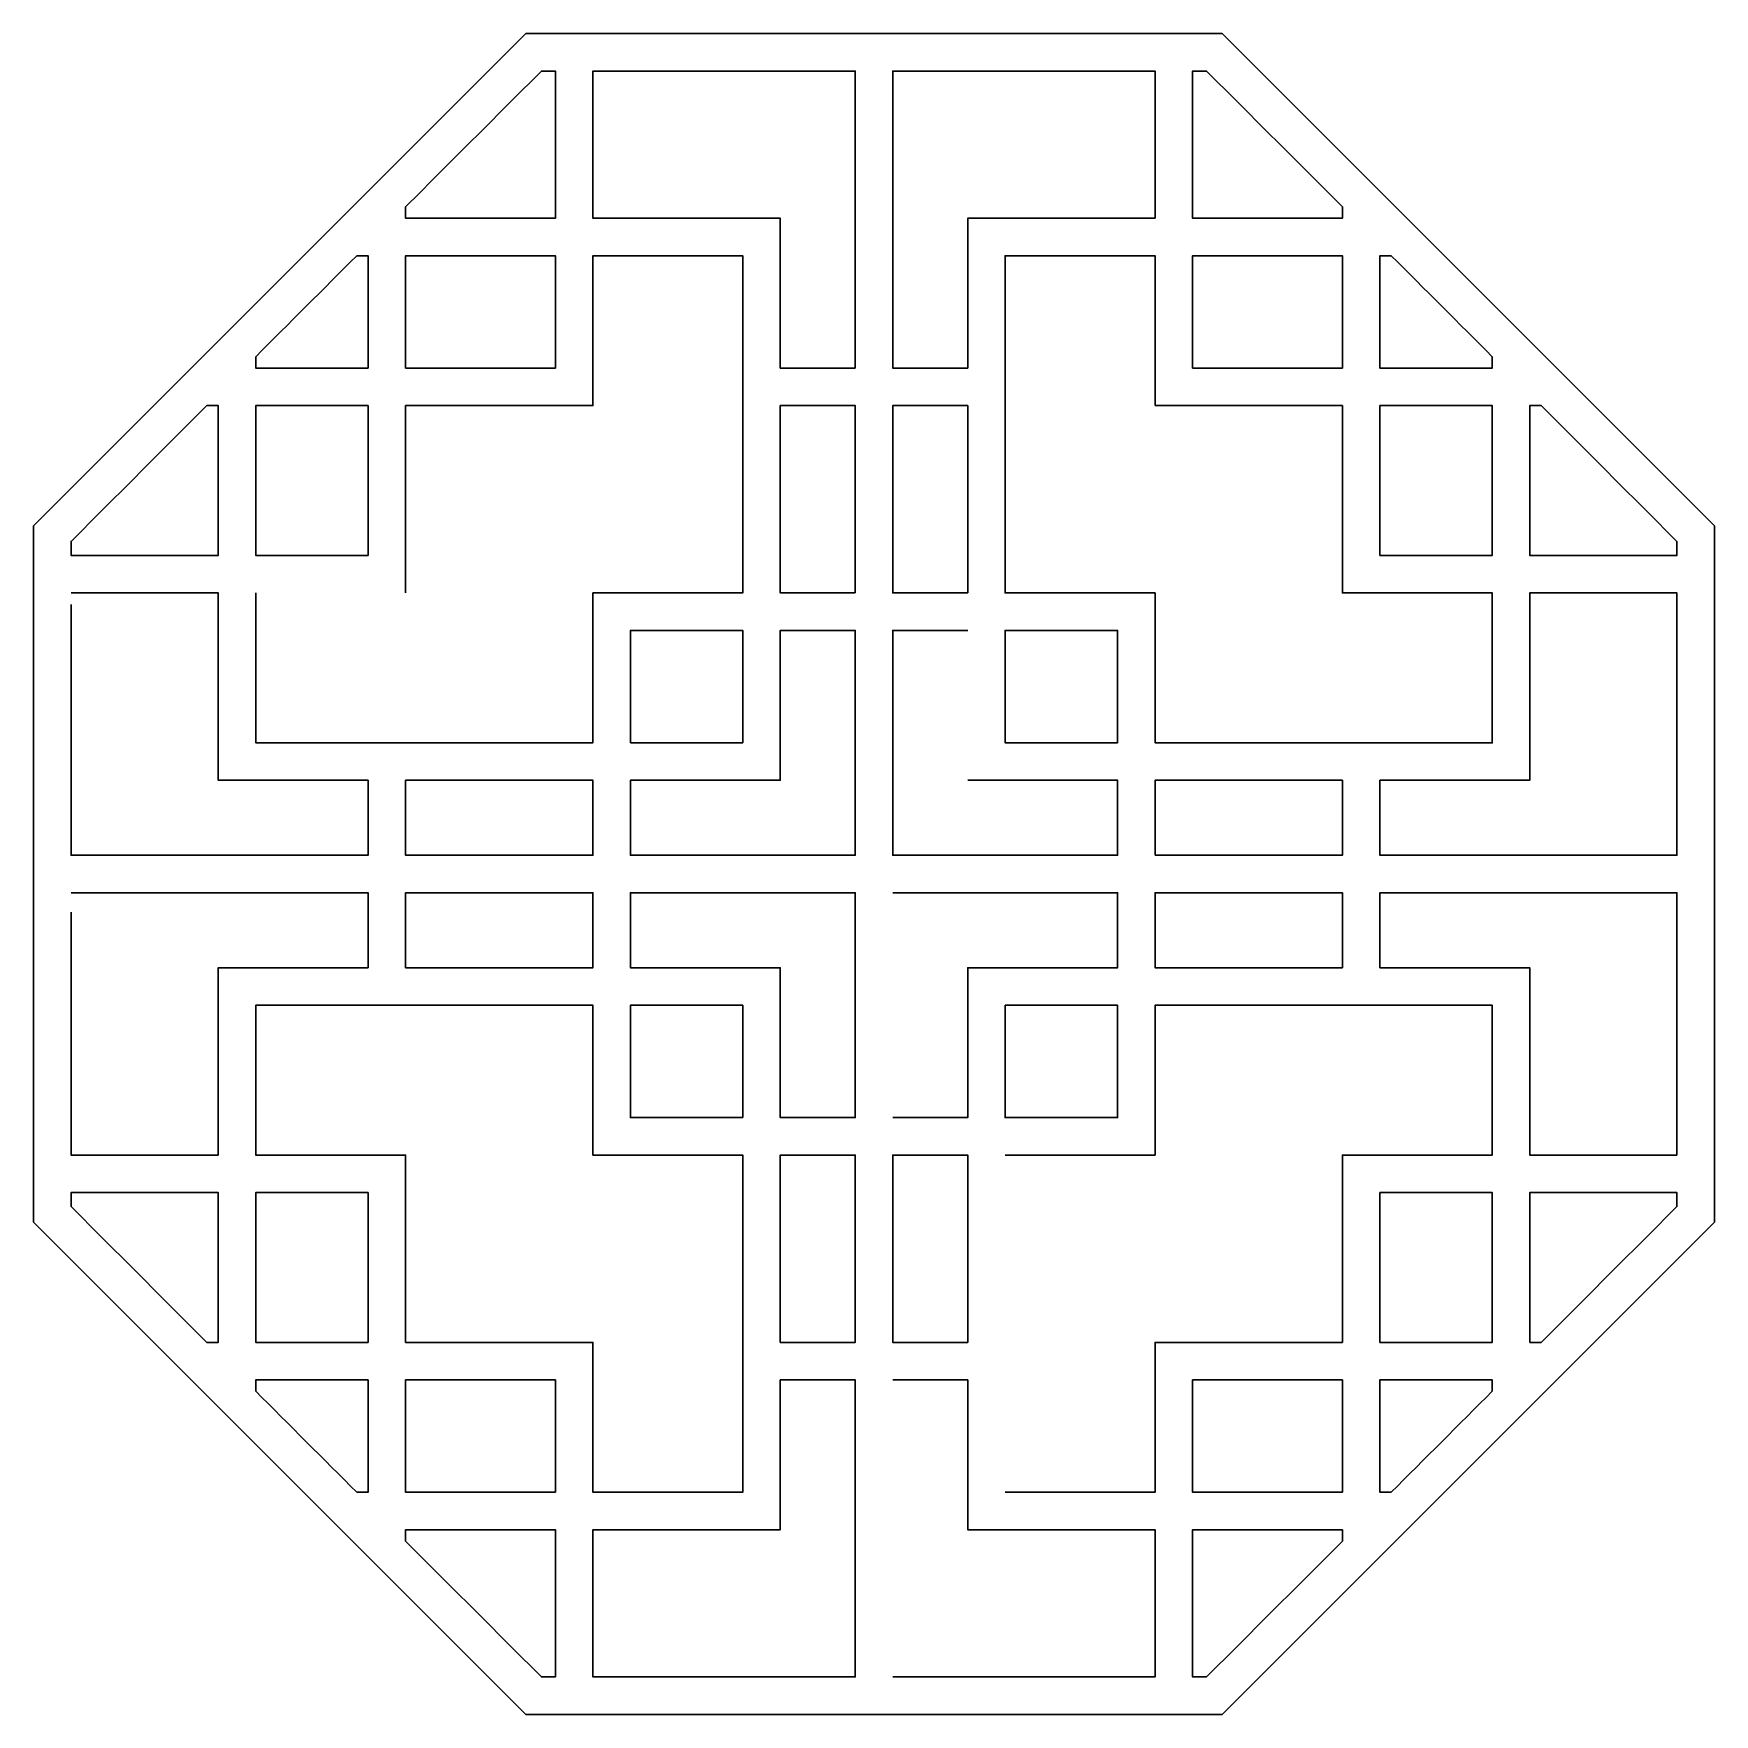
# Model space of a CAD drawing. Header units: centimetres. Extents: x -10.23 to -1.5, y -9 to -0.27.
import ezdxf

# ---------------------------------------------------------------- set-up
doc = ezdxf.new("R2010")
doc.units = ezdxf.units.CM
doc.header["$MEASUREMENT"] = 0
doc.layers.add('layer 1', color=7, linetype='Continuous')

msp = doc.modelspace()

# ---------------------------------------------------------------- linework, layer by layer
at = {"layer": 'layer 1', "color": 250, "lineweight": 30}
for points, knots in [([(-1.49953, -2.8301), (-1.49953, -2.8301), (-4.05505, -0.27459), (-4.05505, -0.27459), (-4.05505, -0.27459), (-4.05505, -0.27459), (-7.66963, -0.27459), (-7.66963, -0.27459), (-7.66963, -0.27459), (-7.66963, -0.27459), (-10.22515, -2.8301), (-10.22515, -2.8301), (-10.22515, -2.8301), (-10.22515, -2.8301), (-10.22515, -6.44469), (-10.22515, -6.44469), (-10.22515, -6.44469), (-10.22515, -6.44469), (-7.66963, -9.00021), (-7.66963, -9.00021), (-7.66963, -9.00021), (-7.66963, -9.00021), (-4.05505, -9.00021), (-4.05505, -9.00021), (-4.05505, -9.00021), (-4.05505, -9.00021), (-1.49953, -6.44469), (-1.49953, -6.44469), (-1.49953, -6.44469), (-1.49953, -6.44469), (-1.49953, -2.8301), (-1.49953, -2.8301), (-1.49953, -2.8301), (-1.49953, -2.8301), (-1.49953, -2.8301), (-1.49953, -2.8301)], [0, 0, 0, 0, 0.1, 0.1, 0.1, 0.1, 0.2, 0.2, 0.2, 0.2, 0.3, 0.3, 0.3, 0.3, 0.4, 0.4, 0.4, 0.4, 0.5, 0.5, 0.5, 0.5, 0.6, 0.6, 0.6, 0.6, 0.7, 0.7, 0.7, 0.7, 0.8, 0.8, 0.8, 0.8, 1, 1, 1, 1]), ([(-7.58892, -0.46928), (-7.58892, -0.46928), (-7.58075, -0.46928), (-7.58075, -0.46928), (-7.58075, -0.46928), (-7.58075, -0.46928), (-7.56602, -0.46928), (-7.56602, -0.46928), (-7.56602, -0.46928), (-7.56602, -0.46928), (-7.5442, -0.46928), (-7.5442, -0.46928), (-7.5442, -0.46928), (-7.5442, -0.46928), (-7.51585, -0.46928), (-7.51585, -0.46928), (-7.51585, -0.46928), (-7.51585, -0.46928), (-7.51585, -1.23277), (-7.51585, -1.23277), (-7.51585, -1.23277), (-7.51585, -1.23277), (-8.29407, -1.23277), (-8.29407, -1.23277), (-8.29407, -1.23277), (-8.29407, -1.23277), (-8.29407, -1.17442), (-8.29407, -1.17442), (-8.29407, -1.17442), (-8.29407, -1.17442), (-8.22262, -1.10298), (-8.22262, -1.10298), (-8.22262, -1.10298), (-8.22262, -1.10298), (-8.15391, -1.03426), (-8.15391, -1.03426), (-8.15391, -1.03426), (-8.15391, -1.03426), (-8.08792, -0.96827), (-8.08792, -0.96827), (-8.08792, -0.96827), (-8.08792, -0.96827), (-8.02411, -0.90447), (-8.02411, -0.90447), (-8.02411, -0.90447), (-8.02411, -0.90447), (-7.96412, -0.84393), (-7.96412, -0.84393), (-7.96412, -0.84393), (-7.96412, -0.84393), (-7.90687, -0.78722), (-7.90687, -0.78722), (-7.90687, -0.78722), (-7.90687, -0.78722), (-7.85396, -0.73377), (-7.85396, -0.73377), (-7.85396, -0.73377), (-7.85396, -0.73377), (-7.80434, -0.68469), (-7.80434, -0.68469), (-7.80434, -0.68469), (-7.80434, -0.68469), (-7.75962, -0.63997), (-7.75962, -0.63997), (-7.75962, -0.63997), (-7.75962, -0.63997), (-7.71927, -0.59962), (-7.71927, -0.59962), (-7.71927, -0.59962), (-7.71927, -0.59962), (-7.68327, -0.56362), (-7.68327, -0.56362), (-7.68327, -0.56362), (-7.68327, -0.56362), (-7.65327, -0.53363), (-7.65327, -0.53363), (-7.65327, -0.53363), (-7.65327, -0.53363), (-7.62819, -0.50855), (-7.62819, -0.50855), (-7.62819, -0.50855), (-7.62819, -0.50855), (-7.6091, -0.48945), (-7.6091, -0.48945), (-7.6091, -0.48945), (-7.6091, -0.48945), (-7.59602, -0.47582), (-7.59602, -0.47582), (-7.59602, -0.47582), (-7.59602, -0.47582), (-7.58892, -0.46928), (-7.58892, -0.46928), (-7.58892, -0.46928), (-7.58892, -0.46928), (-7.58892, -0.46928), (-7.58892, -0.46928)], [0, 0, 0, 0, 0.04, 0.04, 0.04, 0.04, 0.08, 0.08, 0.08, 0.08, 0.12, 0.12, 0.12, 0.12, 0.16, 0.16, 0.16, 0.16, 0.2, 0.2, 0.2, 0.2, 0.24, 0.24, 0.24, 0.24, 0.28, 0.28, 0.28, 0.28, 0.32, 0.32, 0.32, 0.32, 0.36, 0.36, 0.36, 0.36, 0.4, 0.4, 0.4, 0.4, 0.44, 0.44, 0.44, 0.44, 0.48, 0.48, 0.48, 0.48, 0.52, 0.52, 0.52, 0.52, 0.56, 0.56, 0.56, 0.56, 0.6, 0.6, 0.6, 0.6, 0.64, 0.64, 0.64, 0.64, 0.68, 0.68, 0.68, 0.68, 0.72, 0.72, 0.72, 0.72, 0.76, 0.76, 0.76, 0.76, 0.8, 0.8, 0.8, 0.8, 0.84, 0.84, 0.84, 0.84, 0.88, 0.88, 0.88, 0.88, 0.92, 0.92, 0.92, 0.92, 1, 1, 1, 1]), ([(-5.95941, -2.01098), (-5.95941, -2.01098), (-6.34879, -2.01098), (-6.34879, -2.01098), (-6.34879, -2.01098), (-6.34879, -2.01098), (-6.34879, -1.23277), (-6.34879, -1.23277), (-6.34879, -1.23277), (-6.34879, -1.23277), (-7.32116, -1.23277), (-7.32116, -1.23277), (-7.32116, -1.23277), (-7.32116, -1.23277), (-7.32116, -0.46928), (-7.32116, -0.46928), (-7.32116, -0.46928), (-7.32116, -0.46928), (-7.26171, -0.46928), (-7.26171, -0.46928), (-7.26171, -0.46928), (-7.26171, -0.46928), (-7.19736, -0.46928), (-7.19736, -0.46928), (-7.19736, -0.46928), (-7.19736, -0.46928), (-7.12865, -0.46928), (-7.12865, -0.46928), (-7.12865, -0.46928), (-7.12865, -0.46928), (-7.05557, -0.46928), (-7.05557, -0.46928), (-7.05557, -0.46928), (-7.05557, -0.46928), (-6.97868, -0.46928), (-6.97868, -0.46928), (-6.97868, -0.46928), (-6.97868, -0.46928), (-6.89797, -0.46928), (-6.89797, -0.46928), (-6.89797, -0.46928), (-6.89797, -0.46928), (-6.81398, -0.46928), (-6.81398, -0.46928), (-6.81398, -0.46928), (-6.81398, -0.46928), (-6.72727, -0.46928), (-6.72727, -0.46928), (-6.72727, -0.46928), (-6.72727, -0.46928), (-6.63783, -0.46928), (-6.63783, -0.46928), (-6.63783, -0.46928), (-6.63783, -0.46928), (-6.54567, -0.46928), (-6.54567, -0.46928), (-6.54567, -0.46928), (-6.54567, -0.46928), (-6.45132, -0.46928), (-6.45132, -0.46928), (-6.45132, -0.46928), (-6.45132, -0.46928), (-6.35534, -0.46928), (-6.35534, -0.46928), (-6.35534, -0.46928), (-6.35534, -0.46928), (-6.25827, -0.46928), (-6.25827, -0.46928), (-6.25827, -0.46928), (-6.25827, -0.46928), (-6.15956, -0.46928), (-6.15956, -0.46928), (-6.15956, -0.46928), (-6.15956, -0.46928), (-6.05976, -0.46928), (-6.05976, -0.46928), (-6.05976, -0.46928), (-6.05976, -0.46928), (-5.95941, -0.46928), (-5.95941, -0.46928), (-5.95941, -0.46928), (-5.95941, -0.46928), (-5.95941, -2.01098), (-5.95941, -2.01098), (-5.95941, -2.01098), (-5.95941, -2.01098), (-5.95941, -2.01098), (-5.95941, -2.01098)], [0, 0, 0, 0, 0.0434783, 0.0434783, 0.0434783, 0.0434783, 0.0869565, 0.0869565, 0.0869565, 0.0869565, 0.1304348, 0.1304348, 0.1304348, 0.1304348, 0.173913, 0.173913, 0.173913, 0.173913, 0.2173913, 0.2173913, 0.2173913, 0.2173913, 0.2608696, 0.2608696, 0.2608696, 0.2608696, 0.3043478, 0.3043478, 0.3043478, 0.3043478, 0.3478261, 0.3478261, 0.3478261, 0.3478261, 0.3913043, 0.3913043, 0.3913043, 0.3913043, 0.4347826, 0.4347826, 0.4347826, 0.4347826, 0.4782609, 0.4782609, 0.4782609, 0.4782609, 0.5217391, 0.5217391, 0.5217391, 0.5217391, 0.5652174, 0.5652174, 0.5652174, 0.5652174, 0.6086957, 0.6086957, 0.6086957, 0.6086957, 0.6521739, 0.6521739, 0.6521739, 0.6521739, 0.6956522, 0.6956522, 0.6956522, 0.6956522, 0.7391304, 0.7391304, 0.7391304, 0.7391304, 0.7826087, 0.7826087, 0.7826087, 0.7826087, 0.826087, 0.826087, 0.826087, 0.826087, 0.8695652, 0.8695652, 0.8695652, 0.8695652, 0.9130435, 0.9130435, 0.9130435, 0.9130435, 1, 1, 1, 1]), ([(-4.40353, -1.23277), (-4.40353, -1.23277), (-5.37589, -1.23277), (-5.37589, -1.23277), (-5.37589, -1.23277), (-5.37589, -1.23277), (-5.37589, -1.23331), (-5.37589, -1.23331), (-5.37589, -1.23331), (-5.37589, -1.23331), (-5.37589, -2.01098), (-5.37589, -2.01098), (-5.37589, -2.01098), (-5.37589, -2.01098), (-5.76527, -2.01098), (-5.76527, -2.01098), (-5.76527, -2.01098), (-5.76527, -2.01098), (-5.76527, -0.46928), (-5.76527, -0.46928), (-5.76527, -0.46928), (-5.76527, -0.46928), (-5.66492, -0.46928), (-5.66492, -0.46928), (-5.66492, -0.46928), (-5.66492, -0.46928), (-5.56513, -0.46928), (-5.56513, -0.46928), (-5.56513, -0.46928), (-5.56513, -0.46928), (-5.46642, -0.46928), (-5.46642, -0.46928), (-5.46642, -0.46928), (-5.46642, -0.46928), (-5.36934, -0.46928), (-5.36934, -0.46928), (-5.36934, -0.46928), (-5.36934, -0.46928), (-5.27336, -0.46928), (-5.27336, -0.46928), (-5.27336, -0.46928), (-5.27336, -0.46928), (-5.17902, -0.46928), (-5.17902, -0.46928), (-5.17902, -0.46928), (-5.17902, -0.46928), (-5.08685, -0.46928), (-5.08685, -0.46928), (-5.08685, -0.46928), (-5.08685, -0.46928), (-4.99741, -0.46928), (-4.99741, -0.46928), (-4.99741, -0.46928), (-4.99741, -0.46928), (-4.91071, -0.46928), (-4.91071, -0.46928), (-4.91071, -0.46928), (-4.91071, -0.46928), (-4.82672, -0.46928), (-4.82672, -0.46928), (-4.82672, -0.46928), (-4.82672, -0.46928), (-4.74601, -0.46928), (-4.74601, -0.46928), (-4.74601, -0.46928), (-4.74601, -0.46928), (-4.66911, -0.46928), (-4.66911, -0.46928), (-4.66911, -0.46928), (-4.66911, -0.46928), (-4.59603, -0.46928), (-4.59603, -0.46928), (-4.59603, -0.46928), (-4.59603, -0.46928), (-4.52732, -0.46928), (-4.52732, -0.46928), (-4.52732, -0.46928), (-4.52732, -0.46928), (-4.46297, -0.46928), (-4.46297, -0.46928), (-4.46297, -0.46928), (-4.46297, -0.46928), (-4.40353, -0.46928), (-4.40353, -0.46928), (-4.40353, -0.46928), (-4.40353, -0.46928), (-4.40353, -1.23277), (-4.40353, -1.23277), (-4.40353, -1.23277), (-4.40353, -1.23277), (-4.40353, -1.23277), (-4.40353, -1.23277)], [0, 0, 0, 0, 0.0416667, 0.0416667, 0.0416667, 0.0416667, 0.0833333, 0.0833333, 0.0833333, 0.0833333, 0.125, 0.125, 0.125, 0.125, 0.1666667, 0.1666667, 0.1666667, 0.1666667, 0.2083333, 0.2083333, 0.2083333, 0.2083333, 0.25, 0.25, 0.25, 0.25, 0.2916667, 0.2916667, 0.2916667, 0.2916667, 0.3333333, 0.3333333, 0.3333333, 0.3333333, 0.375, 0.375, 0.375, 0.375, 0.4166667, 0.4166667, 0.4166667, 0.4166667, 0.4583333, 0.4583333, 0.4583333, 0.4583333, 0.5, 0.5, 0.5, 0.5, 0.5416667, 0.5416667, 0.5416667, 0.5416667, 0.5833333, 0.5833333, 0.5833333, 0.5833333, 0.625, 0.625, 0.625, 0.625, 0.6666667, 0.6666667, 0.6666667, 0.6666667, 0.7083333, 0.7083333, 0.7083333, 0.7083333, 0.75, 0.75, 0.75, 0.75, 0.7916667, 0.7916667, 0.7916667, 0.7916667, 0.8333333, 0.8333333, 0.8333333, 0.8333333, 0.875, 0.875, 0.875, 0.875, 0.9166667, 0.9166667, 0.9166667, 0.9166667, 1, 1, 1, 1]), ([(-3.43062, -1.17442), (-3.43062, -1.17442), (-3.43062, -1.23277), (-3.43062, -1.23277), (-3.43062, -1.23277), (-3.43062, -1.23277), (-4.20883, -1.23277), (-4.20883, -1.23277), (-4.20883, -1.23277), (-4.20883, -1.23277), (-4.20883, -0.46928), (-4.20883, -0.46928), (-4.20883, -0.46928), (-4.20883, -0.46928), (-4.18048, -0.46928), (-4.18048, -0.46928), (-4.18048, -0.46928), (-4.18048, -0.46928), (-4.15921, -0.46928), (-4.15921, -0.46928), (-4.15921, -0.46928), (-4.15921, -0.46928), (-4.14394, -0.46928), (-4.14394, -0.46928), (-4.14394, -0.46928), (-4.14394, -0.46928), (-4.13576, -0.46928), (-4.13576, -0.46928), (-4.13576, -0.46928), (-4.13576, -0.46928), (-4.12867, -0.47582), (-4.12867, -0.47582), (-4.12867, -0.47582), (-4.12867, -0.47582), (-4.11558, -0.48945), (-4.11558, -0.48945), (-4.11558, -0.48945), (-4.11558, -0.48945), (-4.09649, -0.50855), (-4.09649, -0.50855), (-4.09649, -0.50855), (-4.09649, -0.50855), (-4.07141, -0.53363), (-4.07141, -0.53363), (-4.07141, -0.53363), (-4.07141, -0.53363), (-4.04087, -0.56362), (-4.04087, -0.56362), (-4.04087, -0.56362), (-4.04087, -0.56362), (-4.00542, -0.59907), (-4.00542, -0.59907), (-4.00542, -0.59907), (-4.00542, -0.59907), (-3.96507, -0.63997), (-3.96507, -0.63997), (-3.96507, -0.63997), (-3.96507, -0.63997), (-3.92035, -0.68469), (-3.92035, -0.68469), (-3.92035, -0.68469), (-3.92035, -0.68469), (-3.87072, -0.73377), (-3.87072, -0.73377), (-3.87072, -0.73377), (-3.87072, -0.73377), (-3.81782, -0.78722), (-3.81782, -0.78722), (-3.81782, -0.78722), (-3.81782, -0.78722), (-3.76056, -0.84393), (-3.76056, -0.84393), (-3.76056, -0.84393), (-3.76056, -0.84393), (-3.70057, -0.90447), (-3.70057, -0.90447), (-3.70057, -0.90447), (-3.70057, -0.90447), (-3.63677, -0.96827), (-3.63677, -0.96827), (-3.63677, -0.96827), (-3.63677, -0.96827), (-3.57077, -1.03426), (-3.57077, -1.03426), (-3.57077, -1.03426), (-3.57077, -1.03426), (-3.50152, -1.10298), (-3.50152, -1.10298), (-3.50152, -1.10298), (-3.50152, -1.10298), (-3.43062, -1.17442), (-3.43062, -1.17442), (-3.43062, -1.17442), (-3.43062, -1.17442), (-3.43062, -1.17442), (-3.43062, -1.17442)], [0, 0, 0, 0, 0.04, 0.04, 0.04, 0.04, 0.08, 0.08, 0.08, 0.08, 0.12, 0.12, 0.12, 0.12, 0.16, 0.16, 0.16, 0.16, 0.2, 0.2, 0.2, 0.2, 0.24, 0.24, 0.24, 0.24, 0.28, 0.28, 0.28, 0.28, 0.32, 0.32, 0.32, 0.32, 0.36, 0.36, 0.36, 0.36, 0.4, 0.4, 0.4, 0.4, 0.44, 0.44, 0.44, 0.44, 0.48, 0.48, 0.48, 0.48, 0.52, 0.52, 0.52, 0.52, 0.56, 0.56, 0.56, 0.56, 0.6, 0.6, 0.6, 0.6, 0.64, 0.64, 0.64, 0.64, 0.68, 0.68, 0.68, 0.68, 0.72, 0.72, 0.72, 0.72, 0.76, 0.76, 0.76, 0.76, 0.8, 0.8, 0.8, 0.8, 0.84, 0.84, 0.84, 0.84, 0.88, 0.88, 0.88, 0.88, 0.92, 0.92, 0.92, 0.92, 1, 1, 1, 1]), ([(-8.54711, -1.42746), (-8.54711, -1.42746), (-8.48875, -1.42746), (-8.48875, -1.42746), (-8.48875, -1.42746), (-8.48875, -1.42746), (-8.48875, -2.01098), (-8.48875, -2.01098), (-8.48875, -2.01098), (-8.48875, -2.01098), (-9.07228, -2.01098), (-9.07228, -2.01098), (-9.07228, -2.01098), (-9.07228, -2.01098), (-9.07228, -1.95264), (-9.07228, -1.95264), (-9.07228, -1.95264), (-9.07228, -1.95264), (-9.03956, -1.91992), (-9.03956, -1.91992), (-9.03956, -1.91992), (-9.03956, -1.91992), (-9.00739, -1.88719), (-9.00739, -1.88719), (-9.00739, -1.88719), (-9.00739, -1.88719), (-8.97466, -1.85447), (-8.97466, -1.85447), (-8.97466, -1.85447), (-8.97466, -1.85447), (-8.94139, -1.82175), (-8.94139, -1.82175), (-8.94139, -1.82175), (-8.94139, -1.82175), (-8.90867, -1.78903), (-8.90867, -1.78903), (-8.90867, -1.78903), (-8.90867, -1.78903), (-8.87595, -1.75576), (-8.87595, -1.75576), (-8.87595, -1.75576), (-8.87595, -1.75576), (-8.84269, -1.72304), (-8.84269, -1.72304), (-8.84269, -1.72304), (-8.84269, -1.72304), (-8.80997, -1.68978), (-8.80997, -1.68978), (-8.80997, -1.68978), (-8.80997, -1.68978), (-8.7767, -1.65706), (-8.7767, -1.65706), (-8.7767, -1.65706), (-8.7767, -1.65706), (-8.74344, -1.62379), (-8.74344, -1.62379), (-8.74344, -1.62379), (-8.74344, -1.62379), (-8.71071, -1.59106), (-8.71071, -1.59106), (-8.71071, -1.59106), (-8.71071, -1.59106), (-8.67799, -1.5578), (-8.67799, -1.5578), (-8.67799, -1.5578), (-8.67799, -1.5578), (-8.64527, -1.52508), (-8.64527, -1.52508), (-8.64527, -1.52508), (-8.64527, -1.52508), (-8.61255, -1.49236), (-8.61255, -1.49236), (-8.61255, -1.49236), (-8.61255, -1.49236), (-8.57983, -1.46018), (-8.57983, -1.46018), (-8.57983, -1.46018), (-8.57983, -1.46018), (-8.54711, -1.42746), (-8.54711, -1.42746), (-8.54711, -1.42746), (-8.54711, -1.42746), (-8.54711, -1.42746), (-8.54711, -1.42746)], [0, 0, 0, 0, 0.0454545, 0.0454545, 0.0454545, 0.0454545, 0.0909091, 0.0909091, 0.0909091, 0.0909091, 0.1363636, 0.1363636, 0.1363636, 0.1363636, 0.1818182, 0.1818182, 0.1818182, 0.1818182, 0.2272727, 0.2272727, 0.2272727, 0.2272727, 0.2727273, 0.2727273, 0.2727273, 0.2727273, 0.3181818, 0.3181818, 0.3181818, 0.3181818, 0.3636364, 0.3636364, 0.3636364, 0.3636364, 0.4090909, 0.4090909, 0.4090909, 0.4090909, 0.4545455, 0.4545455, 0.4545455, 0.4545455, 0.5, 0.5, 0.5, 0.5, 0.5454545, 0.5454545, 0.5454545, 0.5454545, 0.5909091, 0.5909091, 0.5909091, 0.5909091, 0.6363636, 0.6363636, 0.6363636, 0.6363636, 0.6818182, 0.6818182, 0.6818182, 0.6818182, 0.7272727, 0.7272727, 0.7272727, 0.7272727, 0.7727273, 0.7727273, 0.7727273, 0.7727273, 0.8181818, 0.8181818, 0.8181818, 0.8181818, 0.8636364, 0.8636364, 0.8636364, 0.8636364, 0.9090909, 0.9090909, 0.9090909, 0.9090909, 1, 1, 1, 1]), ([(-8.29407, -3.17859), (-8.29407, -3.17859), (-8.29407, -3.17859), (-8.29407, -3.17859), (-8.29407, -3.17859), (-8.29407, -3.17859), (-8.29407, -2.20568), (-8.29407, -2.20568), (-8.29407, -2.20568), (-8.29407, -2.20568), (-7.32116, -2.20568), (-7.32116, -2.20568), (-7.32116, -2.20568), (-7.32116, -2.20568), (-7.32116, -1.42746), (-7.32116, -1.42746), (-7.32116, -1.42746), (-7.32116, -1.42746), (-6.54349, -1.42746), (-6.54349, -1.42746), (-6.54349, -1.42746), (-6.54349, -1.42746), (-6.54349, -3.17859), (-6.54349, -3.17859), (-6.54349, -3.17859), (-6.54349, -3.17859), (-7.32116, -3.17859), (-7.32116, -3.17859), (-7.32116, -3.17859), (-7.32116, -3.17859), (-7.32116, -3.95626), (-7.32116, -3.95626), (-7.32116, -3.95626), (-7.32116, -3.95626), (-9.07228, -3.95626), (-9.07228, -3.95626), (-9.07228, -3.95626), (-9.07228, -3.95626), (-9.07228, -3.17859), (-9.07228, -3.17859)], [0, 0, 0, 0, 0.0909091, 0.0909091, 0.0909091, 0.0909091, 0.1818182, 0.1818182, 0.1818182, 0.1818182, 0.2727273, 0.2727273, 0.2727273, 0.2727273, 0.3636364, 0.3636364, 0.3636364, 0.3636364, 0.4545455, 0.4545455, 0.4545455, 0.4545455, 0.5454545, 0.5454545, 0.5454545, 0.5454545, 0.6363636, 0.6363636, 0.6363636, 0.6363636, 0.7272727, 0.7272727, 0.7272727, 0.7272727, 0.8181818, 0.8181818, 0.8181818, 0.8181818, 1, 1, 1, 1]), ([(-8.29407, -1.42746), (-8.29407, -1.42746), (-7.51585, -1.42746), (-7.51585, -1.42746), (-7.51585, -1.42746), (-7.51585, -1.42746), (-7.51585, -2.01098), (-7.51585, -2.01098), (-7.51585, -2.01098), (-7.51585, -2.01098), (-8.29407, -2.01098), (-8.29407, -2.01098), (-8.29407, -2.01098), (-8.29407, -2.01098), (-8.29407, -1.42746), (-8.29407, -1.42746), (-8.29407, -1.42746), (-8.29407, -1.42746), (-8.29407, -1.42746), (-8.29407, -1.42746)], [0, 0, 0, 0, 0.1666667, 0.1666667, 0.1666667, 0.1666667, 0.3333333, 0.3333333, 0.3333333, 0.3333333, 0.5, 0.5, 0.5, 0.5, 0.6666667, 0.6666667, 0.6666667, 0.6666667, 1, 1, 1, 1]), ([(-4.40353, -2.20568), (-4.40353, -2.20568), (-3.43062, -2.20568), (-3.43062, -2.20568), (-3.43062, -2.20568), (-3.43062, -2.20568), (-3.43062, -3.17859), (-3.43062, -3.17859), (-3.43062, -3.17859), (-3.43062, -3.17859), (-2.6524, -3.17859), (-2.6524, -3.17859), (-2.6524, -3.17859), (-2.6524, -3.17859), (-2.6524, -3.9568), (-2.6524, -3.9568), (-2.6524, -3.9568), (-2.6524, -3.9568), (-4.40353, -3.95626), (-4.40353, -3.95626), (-4.40353, -3.95626), (-4.40353, -3.95626), (-4.40353, -3.17859), (-4.40353, -3.17859), (-4.40353, -3.17859), (-4.40353, -3.17859), (-5.18174, -3.17859), (-5.18174, -3.17859), (-5.18174, -3.17859), (-5.18174, -3.17859), (-5.18174, -1.42746), (-5.18174, -1.42746), (-5.18174, -1.42746), (-5.18174, -1.42746), (-4.40353, -1.42746), (-4.40353, -1.42746), (-4.40353, -1.42746), (-4.40353, -1.42746), (-4.40353, -2.20568), (-4.40353, -2.20568), (-4.40353, -2.20568), (-4.40353, -2.20568), (-4.40353, -2.20568), (-4.40353, -2.20568)], [0, 0, 0, 0, 0.0833333, 0.0833333, 0.0833333, 0.0833333, 0.1666667, 0.1666667, 0.1666667, 0.1666667, 0.25, 0.25, 0.25, 0.25, 0.3333333, 0.3333333, 0.3333333, 0.3333333, 0.4166667, 0.4166667, 0.4166667, 0.4166667, 0.5, 0.5, 0.5, 0.5, 0.5833333, 0.5833333, 0.5833333, 0.5833333, 0.6666667, 0.6666667, 0.6666667, 0.6666667, 0.75, 0.75, 0.75, 0.75, 0.8333333, 0.8333333, 0.8333333, 0.8333333, 1, 1, 1, 1]), ([(-4.20883, -1.42746), (-4.20883, -1.42746), (-3.43062, -1.42746), (-3.43062, -1.42746), (-3.43062, -1.42746), (-3.43062, -1.42746), (-3.43062, -2.01098), (-3.43062, -2.01098), (-3.43062, -2.01098), (-3.43062, -2.01098), (-4.20883, -2.01098), (-4.20883, -2.01098), (-4.20883, -2.01098), (-4.20883, -2.01098), (-4.20883, -1.42746), (-4.20883, -1.42746), (-4.20883, -1.42746), (-4.20883, -1.42746), (-4.20883, -1.42746), (-4.20883, -1.42746)], [0, 0, 0, 0, 0.1666667, 0.1666667, 0.1666667, 0.1666667, 0.3333333, 0.3333333, 0.3333333, 0.3333333, 0.5, 0.5, 0.5, 0.5, 0.6666667, 0.6666667, 0.6666667, 0.6666667, 1, 1, 1, 1]), ([(-2.6524, -1.95209), (-2.6524, -1.95209), (-2.6524, -2.01098), (-2.6524, -2.01098), (-2.6524, -2.01098), (-2.6524, -2.01098), (-3.23593, -2.01098), (-3.23593, -2.01098), (-3.23593, -2.01098), (-3.23593, -2.01098), (-3.23593, -1.42746), (-3.23593, -1.42746), (-3.23593, -1.42746), (-3.23593, -1.42746), (-3.17758, -1.42746), (-3.17758, -1.42746), (-3.17758, -1.42746), (-3.17758, -1.42746), (-3.14486, -1.46018), (-3.14486, -1.46018), (-3.14486, -1.46018), (-3.14486, -1.46018), (-3.11214, -1.49236), (-3.11214, -1.49236), (-3.11214, -1.49236), (-3.11214, -1.49236), (-3.07942, -1.52508), (-3.07942, -1.52508), (-3.07942, -1.52508), (-3.07942, -1.52508), (-3.0467, -1.5578), (-3.0467, -1.5578), (-3.0467, -1.5578), (-3.0467, -1.5578), (-3.01397, -1.59106), (-3.01397, -1.59106), (-3.01397, -1.59106), (-3.01397, -1.59106), (-2.9807, -1.62379), (-2.9807, -1.62379), (-2.9807, -1.62379), (-2.9807, -1.62379), (-2.94798, -1.65706), (-2.94798, -1.65706), (-2.94798, -1.65706), (-2.94798, -1.65706), (-2.91472, -1.68978), (-2.91472, -1.68978), (-2.91472, -1.68978), (-2.91472, -1.68978), (-2.882, -1.72304), (-2.882, -1.72304), (-2.882, -1.72304), (-2.882, -1.72304), (-2.84873, -1.75576), (-2.84873, -1.75576), (-2.84873, -1.75576), (-2.84873, -1.75576), (-2.81601, -1.78903), (-2.81601, -1.78903), (-2.81601, -1.78903), (-2.81601, -1.78903), (-2.78329, -1.82175), (-2.78329, -1.82175), (-2.78329, -1.82175), (-2.78329, -1.82175), (-2.75002, -1.85447), (-2.75002, -1.85447), (-2.75002, -1.85447), (-2.75002, -1.85447), (-2.7173, -1.88719), (-2.7173, -1.88719), (-2.7173, -1.88719), (-2.7173, -1.88719), (-2.68512, -1.91992), (-2.68512, -1.91992), (-2.68512, -1.91992), (-2.68512, -1.91992), (-2.6524, -1.95209), (-2.6524, -1.95209), (-2.6524, -1.95209), (-2.6524, -1.95209), (-2.6524, -1.95209), (-2.6524, -1.95209)], [0, 0, 0, 0, 0.0454545, 0.0454545, 0.0454545, 0.0454545, 0.0909091, 0.0909091, 0.0909091, 0.0909091, 0.1363636, 0.1363636, 0.1363636, 0.1363636, 0.1818182, 0.1818182, 0.1818182, 0.1818182, 0.2272727, 0.2272727, 0.2272727, 0.2272727, 0.2727273, 0.2727273, 0.2727273, 0.2727273, 0.3181818, 0.3181818, 0.3181818, 0.3181818, 0.3636364, 0.3636364, 0.3636364, 0.3636364, 0.4090909, 0.4090909, 0.4090909, 0.4090909, 0.4545455, 0.4545455, 0.4545455, 0.4545455, 0.5, 0.5, 0.5, 0.5, 0.5454545, 0.5454545, 0.5454545, 0.5454545, 0.5909091, 0.5909091, 0.5909091, 0.5909091, 0.6363636, 0.6363636, 0.6363636, 0.6363636, 0.6818182, 0.6818182, 0.6818182, 0.6818182, 0.7272727, 0.7272727, 0.7272727, 0.7272727, 0.7727273, 0.7727273, 0.7727273, 0.7727273, 0.8181818, 0.8181818, 0.8181818, 0.8181818, 0.8636364, 0.8636364, 0.8636364, 0.8636364, 0.9090909, 0.9090909, 0.9090909, 0.9090909, 1, 1, 1, 1]), ([(-10.03046, -2.91081), (-10.03046, -2.91081), (-10.02392, -2.90373), (-10.02392, -2.90373), (-10.02392, -2.90373), (-10.02392, -2.90373), (-10.01028, -2.89064), (-10.01028, -2.89064), (-10.01028, -2.89064), (-10.01028, -2.89064), (-9.9912, -2.87155), (-9.9912, -2.87155), (-9.9912, -2.87155), (-9.9912, -2.87155), (-9.96611, -2.84646), (-9.96611, -2.84646), (-9.96611, -2.84646), (-9.96611, -2.84646), (-9.93611, -2.81592), (-9.93611, -2.81592), (-9.93611, -2.81592), (-9.93611, -2.81592), (-9.90012, -2.78048), (-9.90012, -2.78048), (-9.90012, -2.78048), (-9.90012, -2.78048), (-9.85977, -2.74012), (-9.85977, -2.74012), (-9.85977, -2.74012), (-9.85977, -2.74012), (-9.81505, -2.6954), (-9.81505, -2.6954), (-9.81505, -2.6954), (-9.81505, -2.6954), (-9.76596, -2.64577), (-9.76596, -2.64577), (-9.76596, -2.64577), (-9.76596, -2.64577), (-9.71252, -2.59288), (-9.71252, -2.59288), (-9.71252, -2.59288), (-9.71252, -2.59288), (-9.6558, -2.53561), (-9.6558, -2.53561), (-9.6558, -2.53561), (-9.6558, -2.53561), (-9.59527, -2.47562), (-9.59527, -2.47562), (-9.59527, -2.47562), (-9.59527, -2.47562), (-9.53146, -2.41182), (-9.53146, -2.41182), (-9.53146, -2.41182), (-9.53146, -2.41182), (-9.46548, -2.34583), (-9.46548, -2.34583), (-9.46548, -2.34583), (-9.46548, -2.34583), (-9.39677, -2.27658), (-9.39677, -2.27658), (-9.39677, -2.27658), (-9.39677, -2.27658), (-9.32532, -2.20568), (-9.32532, -2.20568), (-9.32532, -2.20568), (-9.32532, -2.20568), (-9.26697, -2.20568), (-9.26697, -2.20568), (-9.26697, -2.20568), (-9.26697, -2.20568), (-9.26697, -2.98389), (-9.26697, -2.98389), (-9.26697, -2.98389), (-9.26697, -2.98389), (-10.03046, -2.98389), (-10.03046, -2.98389), (-10.03046, -2.98389), (-10.03046, -2.98389), (-10.03046, -2.95553), (-10.03046, -2.95553), (-10.03046, -2.95553), (-10.03046, -2.95553), (-10.03046, -2.93372), (-10.03046, -2.93372), (-10.03046, -2.93372), (-10.03046, -2.93372), (-10.03046, -2.919), (-10.03046, -2.919), (-10.03046, -2.919), (-10.03046, -2.919), (-10.03046, -2.91081), (-10.03046, -2.91081), (-10.03046, -2.91081), (-10.03046, -2.91081), (-10.03046, -2.91081), (-10.03046, -2.91081)], [0, 0, 0, 0, 0.04, 0.04, 0.04, 0.04, 0.08, 0.08, 0.08, 0.08, 0.12, 0.12, 0.12, 0.12, 0.16, 0.16, 0.16, 0.16, 0.2, 0.2, 0.2, 0.2, 0.24, 0.24, 0.24, 0.24, 0.28, 0.28, 0.28, 0.28, 0.32, 0.32, 0.32, 0.32, 0.36, 0.36, 0.36, 0.36, 0.4, 0.4, 0.4, 0.4, 0.44, 0.44, 0.44, 0.44, 0.48, 0.48, 0.48, 0.48, 0.52, 0.52, 0.52, 0.52, 0.56, 0.56, 0.56, 0.56, 0.6, 0.6, 0.6, 0.6, 0.64, 0.64, 0.64, 0.64, 0.68, 0.68, 0.68, 0.68, 0.72, 0.72, 0.72, 0.72, 0.76, 0.76, 0.76, 0.76, 0.8, 0.8, 0.8, 0.8, 0.84, 0.84, 0.84, 0.84, 0.88, 0.88, 0.88, 0.88, 0.92, 0.92, 0.92, 0.92, 1, 1, 1, 1]), ([(-8.48875, -2.98389), (-8.48875, -2.98389), (-9.07228, -2.98389), (-9.07228, -2.98389), (-9.07228, -2.98389), (-9.07228, -2.98389), (-9.07228, -2.20568), (-9.07228, -2.20568), (-9.07228, -2.20568), (-9.07228, -2.20568), (-8.48875, -2.20568), (-8.48875, -2.20568), (-8.48875, -2.20568), (-8.48875, -2.20568), (-8.48875, -2.98389), (-8.48875, -2.98389), (-8.48875, -2.98389), (-8.48875, -2.98389), (-8.48875, -2.98389), (-8.48875, -2.98389)], [0, 0, 0, 0, 0.1666667, 0.1666667, 0.1666667, 0.1666667, 0.3333333, 0.3333333, 0.3333333, 0.3333333, 0.5, 0.5, 0.5, 0.5, 0.6666667, 0.6666667, 0.6666667, 0.6666667, 1, 1, 1, 1]), ([(-5.95941, -3.17859), (-5.95941, -3.17859), (-6.34879, -3.17859), (-6.34879, -3.17859), (-6.34879, -3.17859), (-6.34879, -3.17859), (-6.34879, -2.20568), (-6.34879, -2.20568), (-6.34879, -2.20568), (-6.34879, -2.20568), (-5.95941, -2.20568), (-5.95941, -2.20568), (-5.95941, -2.20568), (-5.95941, -2.20568), (-5.95941, -3.17859), (-5.95941, -3.17859), (-5.95941, -3.17859), (-5.95941, -3.17859), (-5.95941, -3.17859), (-5.95941, -3.17859)], [0, 0, 0, 0, 0.1666667, 0.1666667, 0.1666667, 0.1666667, 0.3333333, 0.3333333, 0.3333333, 0.3333333, 0.5, 0.5, 0.5, 0.5, 0.6666667, 0.6666667, 0.6666667, 0.6666667, 1, 1, 1, 1]), ([(-5.37589, -3.17859), (-5.37589, -3.17859), (-5.76527, -3.17859), (-5.76527, -3.17859), (-5.76527, -3.17859), (-5.76527, -3.17859), (-5.76527, -2.20568), (-5.76527, -2.20568), (-5.76527, -2.20568), (-5.76527, -2.20568), (-5.37589, -2.20568), (-5.37589, -2.20568), (-5.37589, -2.20568), (-5.37589, -2.20568), (-5.37589, -3.17859), (-5.37589, -3.17859), (-5.37589, -3.17859), (-5.37589, -3.17859), (-5.37589, -3.17859), (-5.37589, -3.17859)], [0, 0, 0, 0, 0.1666667, 0.1666667, 0.1666667, 0.1666667, 0.3333333, 0.3333333, 0.3333333, 0.3333333, 0.5, 0.5, 0.5, 0.5, 0.6666667, 0.6666667, 0.6666667, 0.6666667, 1, 1, 1, 1]), ([(-3.23593, -2.20568), (-3.23593, -2.20568), (-2.6524, -2.20568), (-2.6524, -2.20568), (-2.6524, -2.20568), (-2.6524, -2.20568), (-2.6524, -2.98389), (-2.6524, -2.98389), (-2.6524, -2.98389), (-2.6524, -2.98389), (-3.23593, -2.98389), (-3.23593, -2.98389), (-3.23593, -2.98389), (-3.23593, -2.98389), (-3.23593, -2.20568), (-3.23593, -2.20568), (-3.23593, -2.20568), (-3.23593, -2.20568), (-3.23593, -2.20568), (-3.23593, -2.20568)], [0, 0, 0, 0, 0.1666667, 0.1666667, 0.1666667, 0.1666667, 0.3333333, 0.3333333, 0.3333333, 0.3333333, 0.5, 0.5, 0.5, 0.5, 0.6666667, 0.6666667, 0.6666667, 0.6666667, 1, 1, 1, 1]), ([(-1.69422, -2.91081), (-1.69422, -2.91081), (-1.69422, -2.919), (-1.69422, -2.919), (-1.69422, -2.919), (-1.69422, -2.919), (-1.69422, -2.93427), (-1.69422, -2.93427), (-1.69422, -2.93427), (-1.69422, -2.93427), (-1.69422, -2.95553), (-1.69422, -2.95553), (-1.69422, -2.95553), (-1.69422, -2.95553), (-1.69422, -2.98389), (-1.69422, -2.98389), (-1.69422, -2.98389), (-1.69422, -2.98389), (-2.45772, -2.98389), (-2.45772, -2.98389), (-2.45772, -2.98389), (-2.45772, -2.98389), (-2.45772, -2.20568), (-2.45772, -2.20568), (-2.45772, -2.20568), (-2.45772, -2.20568), (-2.39936, -2.20568), (-2.39936, -2.20568), (-2.39936, -2.20568), (-2.39936, -2.20568), (-2.32792, -2.27658), (-2.32792, -2.27658), (-2.32792, -2.27658), (-2.32792, -2.27658), (-2.25921, -2.34583), (-2.25921, -2.34583), (-2.25921, -2.34583), (-2.25921, -2.34583), (-2.19322, -2.41182), (-2.19322, -2.41182), (-2.19322, -2.41182), (-2.19322, -2.41182), (-2.12941, -2.47562), (-2.12941, -2.47562), (-2.12941, -2.47562), (-2.12941, -2.47562), (-2.06888, -2.53561), (-2.06888, -2.53561), (-2.06888, -2.53561), (-2.06888, -2.53561), (-2.01216, -2.59288), (-2.01216, -2.59288), (-2.01216, -2.59288), (-2.01216, -2.59288), (-1.95872, -2.64577), (-1.95872, -2.64577), (-1.95872, -2.64577), (-1.95872, -2.64577), (-1.90963, -2.6954), (-1.90963, -2.6954), (-1.90963, -2.6954), (-1.90963, -2.6954), (-1.86491, -2.74012), (-1.86491, -2.74012), (-1.86491, -2.74012), (-1.86491, -2.74012), (-1.82456, -2.78048), (-1.82456, -2.78048), (-1.82456, -2.78048), (-1.82456, -2.78048), (-1.78857, -2.81592), (-1.78857, -2.81592), (-1.78857, -2.81592), (-1.78857, -2.81592), (-1.75858, -2.84646), (-1.75858, -2.84646), (-1.75858, -2.84646), (-1.75858, -2.84646), (-1.73349, -2.87155), (-1.73349, -2.87155), (-1.73349, -2.87155), (-1.73349, -2.87155), (-1.7144, -2.89064), (-1.7144, -2.89064), (-1.7144, -2.89064), (-1.7144, -2.89064), (-1.70077, -2.90373), (-1.70077, -2.90373), (-1.70077, -2.90373), (-1.70077, -2.90373), (-1.69422, -2.91081), (-1.69422, -2.91081), (-1.69422, -2.91081), (-1.69422, -2.91081), (-1.69422, -2.91081), (-1.69422, -2.91081)], [0, 0, 0, 0, 0.04, 0.04, 0.04, 0.04, 0.08, 0.08, 0.08, 0.08, 0.12, 0.12, 0.12, 0.12, 0.16, 0.16, 0.16, 0.16, 0.2, 0.2, 0.2, 0.2, 0.24, 0.24, 0.24, 0.24, 0.28, 0.28, 0.28, 0.28, 0.32, 0.32, 0.32, 0.32, 0.36, 0.36, 0.36, 0.36, 0.4, 0.4, 0.4, 0.4, 0.44, 0.44, 0.44, 0.44, 0.48, 0.48, 0.48, 0.48, 0.52, 0.52, 0.52, 0.52, 0.56, 0.56, 0.56, 0.56, 0.6, 0.6, 0.6, 0.6, 0.64, 0.64, 0.64, 0.64, 0.68, 0.68, 0.68, 0.68, 0.72, 0.72, 0.72, 0.72, 0.76, 0.76, 0.76, 0.76, 0.8, 0.8, 0.8, 0.8, 0.84, 0.84, 0.84, 0.84, 0.88, 0.88, 0.88, 0.88, 0.92, 0.92, 0.92, 0.92, 1, 1, 1, 1]), ([(-10.03046, -3.17859), (-10.03046, -3.17859), (-9.26697, -3.17859), (-9.26697, -3.17859), (-9.26697, -3.17859), (-9.26697, -3.17859), (-9.26697, -4.15094), (-9.26697, -4.15094), (-9.26697, -4.15094), (-9.26697, -4.15094), (-8.48875, -4.15094), (-8.48875, -4.15094), (-8.48875, -4.15094), (-8.48875, -4.15094), (-8.48875, -4.54032), (-8.48875, -4.54032), (-8.48875, -4.54032), (-8.48875, -4.54032), (-10.03046, -4.54032), (-10.03046, -4.54032), (-10.03046, -4.54032), (-10.03046, -4.54032), (-10.03046, -4.43998), (-10.03046, -4.43998), (-10.03046, -4.43998), (-10.03046, -4.43998), (-10.03046, -4.34018), (-10.03046, -4.34018), (-10.03046, -4.34018), (-10.03046, -4.34018), (-10.03046, -4.24147), (-10.03046, -4.24147), (-10.03046, -4.24147), (-10.03046, -4.24147), (-10.03046, -4.1444), (-10.03046, -4.1444), (-10.03046, -4.1444), (-10.03046, -4.1444), (-10.03046, -4.04842), (-10.03046, -4.04842), (-10.03046, -4.04842), (-10.03046, -4.04842), (-10.03046, -3.95408), (-10.03046, -3.95408), (-10.03046, -3.95408), (-10.03046, -3.95408), (-10.03046, -3.86191), (-10.03046, -3.86191), (-10.03046, -3.86191), (-10.03046, -3.86191), (-10.03046, -3.77247), (-10.03046, -3.77247), (-10.03046, -3.77247), (-10.03046, -3.77247), (-10.03046, -3.68576), (-10.03046, -3.68576), (-10.03046, -3.68576), (-10.03046, -3.68576), (-10.03046, -3.60178), (-10.03046, -3.60178), (-10.03046, -3.60178), (-10.03046, -3.60178), (-10.03046, -3.52107), (-10.03046, -3.52107), (-10.03046, -3.52107), (-10.03046, -3.52107), (-10.03046, -3.44417), (-10.03046, -3.44417), (-10.03046, -3.44417), (-10.03046, -3.44417), (-10.03046, -3.37109), (-10.03046, -3.37109), (-10.03046, -3.37109), (-10.03046, -3.37109), (-10.03046, -3.30238), (-10.03046, -3.30238), (-10.03046, -3.30238), (-10.03046, -3.30238), (-10.03046, -3.23803), (-10.03046, -3.23803)], [0, 0, 0, 0, 0.047619, 0.047619, 0.047619, 0.047619, 0.0952381, 0.0952381, 0.0952381, 0.0952381, 0.1428571, 0.1428571, 0.1428571, 0.1428571, 0.1904762, 0.1904762, 0.1904762, 0.1904762, 0.2380952, 0.2380952, 0.2380952, 0.2380952, 0.2857143, 0.2857143, 0.2857143, 0.2857143, 0.3333333, 0.3333333, 0.3333333, 0.3333333, 0.3809524, 0.3809524, 0.3809524, 0.3809524, 0.4285714, 0.4285714, 0.4285714, 0.4285714, 0.4761905, 0.4761905, 0.4761905, 0.4761905, 0.5238095, 0.5238095, 0.5238095, 0.5238095, 0.5714286, 0.5714286, 0.5714286, 0.5714286, 0.6190476, 0.6190476, 0.6190476, 0.6190476, 0.6666667, 0.6666667, 0.6666667, 0.6666667, 0.7142857, 0.7142857, 0.7142857, 0.7142857, 0.7619048, 0.7619048, 0.7619048, 0.7619048, 0.8095238, 0.8095238, 0.8095238, 0.8095238, 0.8571429, 0.8571429, 0.8571429, 0.8571429, 0.9047619, 0.9047619, 0.9047619, 0.9047619, 1, 1, 1, 1]), ([(-1.69422, -4.54032), (-1.69422, -4.54032), (-3.23593, -4.54032), (-3.23593, -4.54032), (-3.23593, -4.54032), (-3.23593, -4.54032), (-3.23593, -4.15094), (-3.23593, -4.15094), (-3.23593, -4.15094), (-3.23593, -4.15094), (-2.45826, -4.15094), (-2.45826, -4.15094), (-2.45826, -4.15094), (-2.45826, -4.15094), (-2.45772, -4.15094), (-2.45772, -4.15094), (-2.45772, -4.15094), (-2.45772, -4.15094), (-2.45772, -3.17859), (-2.45772, -3.17859), (-2.45772, -3.17859), (-2.45772, -3.17859), (-1.69422, -3.17859), (-1.69422, -3.17859), (-1.69422, -3.17859), (-1.69422, -3.17859), (-1.69422, -3.23803), (-1.69422, -3.23803), (-1.69422, -3.23803), (-1.69422, -3.23803), (-1.69422, -3.30238), (-1.69422, -3.30238), (-1.69422, -3.30238), (-1.69422, -3.30238), (-1.69422, -3.37109), (-1.69422, -3.37109), (-1.69422, -3.37109), (-1.69422, -3.37109), (-1.69422, -3.44417), (-1.69422, -3.44417), (-1.69422, -3.44417), (-1.69422, -3.44417), (-1.69422, -3.52107), (-1.69422, -3.52107), (-1.69422, -3.52107), (-1.69422, -3.52107), (-1.69422, -3.60178), (-1.69422, -3.60178), (-1.69422, -3.60178), (-1.69422, -3.60178), (-1.69422, -3.68576), (-1.69422, -3.68576), (-1.69422, -3.68576), (-1.69422, -3.68576), (-1.69422, -3.77247), (-1.69422, -3.77247), (-1.69422, -3.77247), (-1.69422, -3.77247), (-1.69422, -3.86191), (-1.69422, -3.86191), (-1.69422, -3.86191), (-1.69422, -3.86191), (-1.69422, -3.95408), (-1.69422, -3.95408), (-1.69422, -3.95408), (-1.69422, -3.95408), (-1.69422, -4.04842), (-1.69422, -4.04842), (-1.69422, -4.04842), (-1.69422, -4.04842), (-1.69422, -4.1444), (-1.69422, -4.1444), (-1.69422, -4.1444), (-1.69422, -4.1444), (-1.69422, -4.24147), (-1.69422, -4.24147), (-1.69422, -4.24147), (-1.69422, -4.24147), (-1.69422, -4.34018), (-1.69422, -4.34018), (-1.69422, -4.34018), (-1.69422, -4.34018), (-1.69422, -4.43998), (-1.69422, -4.43998), (-1.69422, -4.43998), (-1.69422, -4.43998), (-1.69422, -4.54032), (-1.69422, -4.54032), (-1.69422, -4.54032), (-1.69422, -4.54032), (-1.69422, -4.54032), (-1.69422, -4.54032)], [0, 0, 0, 0, 0.0416667, 0.0416667, 0.0416667, 0.0416667, 0.0833333, 0.0833333, 0.0833333, 0.0833333, 0.125, 0.125, 0.125, 0.125, 0.1666667, 0.1666667, 0.1666667, 0.1666667, 0.2083333, 0.2083333, 0.2083333, 0.2083333, 0.25, 0.25, 0.25, 0.25, 0.2916667, 0.2916667, 0.2916667, 0.2916667, 0.3333333, 0.3333333, 0.3333333, 0.3333333, 0.375, 0.375, 0.375, 0.375, 0.4166667, 0.4166667, 0.4166667, 0.4166667, 0.4583333, 0.4583333, 0.4583333, 0.4583333, 0.5, 0.5, 0.5, 0.5, 0.5416667, 0.5416667, 0.5416667, 0.5416667, 0.5833333, 0.5833333, 0.5833333, 0.5833333, 0.625, 0.625, 0.625, 0.625, 0.6666667, 0.6666667, 0.6666667, 0.6666667, 0.7083333, 0.7083333, 0.7083333, 0.7083333, 0.75, 0.75, 0.75, 0.75, 0.7916667, 0.7916667, 0.7916667, 0.7916667, 0.8333333, 0.8333333, 0.8333333, 0.8333333, 0.875, 0.875, 0.875, 0.875, 0.9166667, 0.9166667, 0.9166667, 0.9166667, 1, 1, 1, 1]), ([(-6.34879, -4.15094), (-6.34879, -4.15094), (-6.34879, -4.15094), (-6.34879, -4.15094), (-6.34879, -4.15094), (-6.34879, -4.15094), (-6.34879, -3.37273), (-6.34879, -3.37273), (-6.34879, -3.37273), (-6.34879, -3.37273), (-5.95941, -3.37273), (-5.95941, -3.37273), (-5.95941, -3.37273), (-5.95941, -3.37273), (-5.95941, -4.54032), (-5.95941, -4.54032), (-5.95941, -4.54032), (-5.95941, -4.54032), (-7.12701, -4.54032), (-7.12701, -4.54032), (-7.12701, -4.54032), (-7.12701, -4.54032), (-7.12701, -4.15094), (-7.12701, -4.15094), (-7.12701, -4.15094), (-7.12701, -4.15094), (-6.34879, -4.15094), (-6.34879, -4.15094), (-6.34879, -4.15094), (-6.34879, -4.15094), (-6.34879, -4.15094), (-6.34879, -4.15094)], [0, 0, 0, 0, 0.1111111, 0.1111111, 0.1111111, 0.1111111, 0.2222222, 0.2222222, 0.2222222, 0.2222222, 0.3333333, 0.3333333, 0.3333333, 0.3333333, 0.4444444, 0.4444444, 0.4444444, 0.4444444, 0.5555556, 0.5555556, 0.5555556, 0.5555556, 0.6666667, 0.6666667, 0.6666667, 0.6666667, 0.7777778, 0.7777778, 0.7777778, 0.7777778, 1, 1, 1, 1]), ([(-7.12701, -3.95626), (-7.12701, -3.95626), (-7.12701, -3.37273), (-7.12701, -3.37273), (-7.12701, -3.37273), (-7.12701, -3.37273), (-6.54349, -3.37273), (-6.54349, -3.37273), (-6.54349, -3.37273), (-6.54349, -3.37273), (-6.54349, -3.95626), (-6.54349, -3.95626), (-6.54349, -3.95626), (-6.54349, -3.95626), (-7.12701, -3.95626), (-7.12701, -3.95626), (-7.12701, -3.95626), (-7.12701, -3.95626), (-7.12701, -3.95626), (-7.12701, -3.95626)], [0, 0, 0, 0, 0.1666667, 0.1666667, 0.1666667, 0.1666667, 0.3333333, 0.3333333, 0.3333333, 0.3333333, 0.5, 0.5, 0.5, 0.5, 0.6666667, 0.6666667, 0.6666667, 0.6666667, 1, 1, 1, 1]), ([(-5.37589, -4.15094), (-5.37589, -4.15094), (-4.59822, -4.15094), (-4.59822, -4.15094), (-4.59822, -4.15094), (-4.59822, -4.15094), (-4.59822, -4.54032), (-4.59822, -4.54032), (-4.59822, -4.54032), (-4.59822, -4.54032), (-5.76527, -4.54032), (-5.76527, -4.54032), (-5.76527, -4.54032), (-5.76527, -4.54032), (-5.76527, -3.37273), (-5.76527, -3.37273), (-5.76527, -3.37273), (-5.76527, -3.37273), (-5.37589, -3.37273), (-5.37589, -3.37273)], [0, 0, 0, 0, 0.1666667, 0.1666667, 0.1666667, 0.1666667, 0.3333333, 0.3333333, 0.3333333, 0.3333333, 0.5, 0.5, 0.5, 0.5, 0.6666667, 0.6666667, 0.6666667, 0.6666667, 1, 1, 1, 1]), ([(-5.18174, -3.37273), (-5.18174, -3.37273), (-4.59822, -3.37273), (-4.59822, -3.37273), (-4.59822, -3.37273), (-4.59822, -3.37273), (-4.59822, -3.95626), (-4.59822, -3.95626), (-4.59822, -3.95626), (-4.59822, -3.95626), (-5.18174, -3.95626), (-5.18174, -3.95626), (-5.18174, -3.95626), (-5.18174, -3.95626), (-5.18174, -3.37273), (-5.18174, -3.37273), (-5.18174, -3.37273), (-5.18174, -3.37273), (-5.18174, -3.37273), (-5.18174, -3.37273)], [0, 0, 0, 0, 0.1666667, 0.1666667, 0.1666667, 0.1666667, 0.3333333, 0.3333333, 0.3333333, 0.3333333, 0.5, 0.5, 0.5, 0.5, 0.6666667, 0.6666667, 0.6666667, 0.6666667, 1, 1, 1, 1]), ([(-7.32116, -4.15094), (-7.32116, -4.15094), (-7.32116, -4.54032), (-7.32116, -4.54032), (-7.32116, -4.54032), (-7.32116, -4.54032), (-8.29407, -4.54032), (-8.29407, -4.54032), (-8.29407, -4.54032), (-8.29407, -4.54032), (-8.29407, -4.15094), (-8.29407, -4.15094), (-8.29407, -4.15094), (-8.29407, -4.15094), (-7.32116, -4.15094), (-7.32116, -4.15094), (-7.32116, -4.15094), (-7.32116, -4.15094), (-7.32116, -4.15094), (-7.32116, -4.15094)], [0, 0, 0, 0, 0.1666667, 0.1666667, 0.1666667, 0.1666667, 0.3333333, 0.3333333, 0.3333333, 0.3333333, 0.5, 0.5, 0.5, 0.5, 0.6666667, 0.6666667, 0.6666667, 0.6666667, 1, 1, 1, 1]), ([(-4.40353, -4.54032), (-4.40353, -4.54032), (-4.40353, -4.15094), (-4.40353, -4.15094), (-4.40353, -4.15094), (-4.40353, -4.15094), (-3.43062, -4.15094), (-3.43062, -4.15094), (-3.43062, -4.15094), (-3.43062, -4.15094), (-3.43062, -4.54032), (-3.43062, -4.54032), (-3.43062, -4.54032), (-3.43062, -4.54032), (-4.40353, -4.54032), (-4.40353, -4.54032), (-4.40353, -4.54032), (-4.40353, -4.54032), (-4.40353, -4.54032), (-4.40353, -4.54032)], [0, 0, 0, 0, 0.1666667, 0.1666667, 0.1666667, 0.1666667, 0.3333333, 0.3333333, 0.3333333, 0.3333333, 0.5, 0.5, 0.5, 0.5, 0.6666667, 0.6666667, 0.6666667, 0.6666667, 1, 1, 1, 1]), ([(-10.03046, -4.73447), (-10.03046, -4.73447), (-8.48875, -4.73447), (-8.48875, -4.73447), (-8.48875, -4.73447), (-8.48875, -4.73447), (-8.48875, -5.12385), (-8.48875, -5.12385), (-8.48875, -5.12385), (-8.48875, -5.12385), (-9.26697, -5.12385), (-9.26697, -5.12385), (-9.26697, -5.12385), (-9.26697, -5.12385), (-9.26697, -6.09622), (-9.26697, -6.09622), (-9.26697, -6.09622), (-9.26697, -6.09622), (-10.03046, -6.09622), (-10.03046, -6.09622), (-10.03046, -6.09622), (-10.03046, -6.09622), (-10.03046, -6.03677), (-10.03046, -6.03677), (-10.03046, -6.03677), (-10.03046, -6.03677), (-10.03046, -5.97242), (-10.03046, -5.97242), (-10.03046, -5.97242), (-10.03046, -5.97242), (-10.03046, -5.9037), (-10.03046, -5.9037), (-10.03046, -5.9037), (-10.03046, -5.9037), (-10.03046, -5.83063), (-10.03046, -5.83063), (-10.03046, -5.83063), (-10.03046, -5.83063), (-10.03046, -5.75374), (-10.03046, -5.75374), (-10.03046, -5.75374), (-10.03046, -5.75374), (-10.03046, -5.67302), (-10.03046, -5.67302), (-10.03046, -5.67302), (-10.03046, -5.67302), (-10.03046, -5.58904), (-10.03046, -5.58904), (-10.03046, -5.58904), (-10.03046, -5.58904), (-10.03046, -5.50232), (-10.03046, -5.50232), (-10.03046, -5.50232), (-10.03046, -5.50232), (-10.03046, -5.41289), (-10.03046, -5.41289), (-10.03046, -5.41289), (-10.03046, -5.41289), (-10.03046, -5.32073), (-10.03046, -5.32073), (-10.03046, -5.32073), (-10.03046, -5.32073), (-10.03046, -5.22638), (-10.03046, -5.22638), (-10.03046, -5.22638), (-10.03046, -5.22638), (-10.03046, -5.13039), (-10.03046, -5.13039), (-10.03046, -5.13039), (-10.03046, -5.13039), (-10.03046, -5.03332), (-10.03046, -5.03332), (-10.03046, -5.03332), (-10.03046, -5.03332), (-10.03046, -4.93462), (-10.03046, -4.93462), (-10.03046, -4.93462), (-10.03046, -4.93462), (-10.03046, -4.83481), (-10.03046, -4.83481)], [0, 0, 0, 0, 0.047619, 0.047619, 0.047619, 0.047619, 0.0952381, 0.0952381, 0.0952381, 0.0952381, 0.1428571, 0.1428571, 0.1428571, 0.1428571, 0.1904762, 0.1904762, 0.1904762, 0.1904762, 0.2380952, 0.2380952, 0.2380952, 0.2380952, 0.2857143, 0.2857143, 0.2857143, 0.2857143, 0.3333333, 0.3333333, 0.3333333, 0.3333333, 0.3809524, 0.3809524, 0.3809524, 0.3809524, 0.4285714, 0.4285714, 0.4285714, 0.4285714, 0.4761905, 0.4761905, 0.4761905, 0.4761905, 0.5238095, 0.5238095, 0.5238095, 0.5238095, 0.5714286, 0.5714286, 0.5714286, 0.5714286, 0.6190476, 0.6190476, 0.6190476, 0.6190476, 0.6666667, 0.6666667, 0.6666667, 0.6666667, 0.7142857, 0.7142857, 0.7142857, 0.7142857, 0.7619048, 0.7619048, 0.7619048, 0.7619048, 0.8095238, 0.8095238, 0.8095238, 0.8095238, 0.8571429, 0.8571429, 0.8571429, 0.8571429, 0.9047619, 0.9047619, 0.9047619, 0.9047619, 1, 1, 1, 1]), ([(-7.32116, -4.73447), (-7.32116, -4.73447), (-7.32116, -5.12385), (-7.32116, -5.12385), (-7.32116, -5.12385), (-7.32116, -5.12385), (-8.29407, -5.12385), (-8.29407, -5.12385), (-8.29407, -5.12385), (-8.29407, -5.12385), (-8.29407, -4.73447), (-8.29407, -4.73447), (-8.29407, -4.73447), (-8.29407, -4.73447), (-7.32116, -4.73447), (-7.32116, -4.73447), (-7.32116, -4.73447), (-7.32116, -4.73447), (-7.32116, -4.73447), (-7.32116, -4.73447)], [0, 0, 0, 0, 0.1666667, 0.1666667, 0.1666667, 0.1666667, 0.3333333, 0.3333333, 0.3333333, 0.3333333, 0.5, 0.5, 0.5, 0.5, 0.6666667, 0.6666667, 0.6666667, 0.6666667, 1, 1, 1, 1]), ([(-6.34879, -5.12385), (-6.34879, -5.12385), (-6.34879, -5.12385), (-6.34879, -5.12385), (-6.34879, -5.12385), (-6.34879, -5.12385), (-7.12701, -5.12385), (-7.12701, -5.12385), (-7.12701, -5.12385), (-7.12701, -5.12385), (-7.12701, -4.73447), (-7.12701, -4.73447), (-7.12701, -4.73447), (-7.12701, -4.73447), (-5.95941, -4.73447), (-5.95941, -4.73447), (-5.95941, -4.73447), (-5.95941, -4.73447), (-5.95941, -5.90207), (-5.95941, -5.90207), (-5.95941, -5.90207), (-5.95941, -5.90207), (-6.34879, -5.90207), (-6.34879, -5.90207), (-6.34879, -5.90207), (-6.34879, -5.90207), (-6.34879, -5.12385), (-6.34879, -5.12385), (-6.34879, -5.12385), (-6.34879, -5.12385), (-6.34879, -5.12385), (-6.34879, -5.12385)], [0, 0, 0, 0, 0.1111111, 0.1111111, 0.1111111, 0.1111111, 0.2222222, 0.2222222, 0.2222222, 0.2222222, 0.3333333, 0.3333333, 0.3333333, 0.3333333, 0.4444444, 0.4444444, 0.4444444, 0.4444444, 0.5555556, 0.5555556, 0.5555556, 0.5555556, 0.6666667, 0.6666667, 0.6666667, 0.6666667, 0.7777778, 0.7777778, 0.7777778, 0.7777778, 1, 1, 1, 1]), ([(-5.76527, -4.73447), (-5.76527, -4.73447), (-4.59822, -4.73447), (-4.59822, -4.73447), (-4.59822, -4.73447), (-4.59822, -4.73447), (-4.59822, -5.12385), (-4.59822, -5.12385), (-4.59822, -5.12385), (-4.59822, -5.12385), (-5.37589, -5.12385), (-5.37589, -5.12385), (-5.37589, -5.12385), (-5.37589, -5.12385), (-5.37589, -5.90207), (-5.37589, -5.90207), (-5.37589, -5.90207), (-5.37589, -5.90207), (-5.76527, -5.90207), (-5.76527, -5.90207)], [0, 0, 0, 0, 0.1666667, 0.1666667, 0.1666667, 0.1666667, 0.3333333, 0.3333333, 0.3333333, 0.3333333, 0.5, 0.5, 0.5, 0.5, 0.6666667, 0.6666667, 0.6666667, 0.6666667, 1, 1, 1, 1]), ([(-4.40353, -4.73447), (-4.40353, -4.73447), (-3.43062, -4.73447), (-3.43062, -4.73447), (-3.43062, -4.73447), (-3.43062, -4.73447), (-3.43062, -5.12385), (-3.43062, -5.12385), (-3.43062, -5.12385), (-3.43062, -5.12385), (-4.40353, -5.12385), (-4.40353, -5.12385), (-4.40353, -5.12385), (-4.40353, -5.12385), (-4.40353, -4.73447), (-4.40353, -4.73447), (-4.40353, -4.73447), (-4.40353, -4.73447), (-4.40353, -4.73447), (-4.40353, -4.73447)], [0, 0, 0, 0, 0.1666667, 0.1666667, 0.1666667, 0.1666667, 0.3333333, 0.3333333, 0.3333333, 0.3333333, 0.5, 0.5, 0.5, 0.5, 0.6666667, 0.6666667, 0.6666667, 0.6666667, 1, 1, 1, 1]), ([(-1.69422, -6.09622), (-1.69422, -6.09622), (-2.45772, -6.09622), (-2.45772, -6.09622), (-2.45772, -6.09622), (-2.45772, -6.09622), (-2.45772, -5.12385), (-2.45772, -5.12385), (-2.45772, -5.12385), (-2.45772, -5.12385), (-3.23593, -5.12385), (-3.23593, -5.12385), (-3.23593, -5.12385), (-3.23593, -5.12385), (-3.23593, -4.73447), (-3.23593, -4.73447), (-3.23593, -4.73447), (-3.23593, -4.73447), (-1.69422, -4.73447), (-1.69422, -4.73447), (-1.69422, -4.73447), (-1.69422, -4.73447), (-1.69422, -4.83481), (-1.69422, -4.83481), (-1.69422, -4.83481), (-1.69422, -4.83481), (-1.69422, -4.93462), (-1.69422, -4.93462), (-1.69422, -4.93462), (-1.69422, -4.93462), (-1.69422, -5.03278), (-1.69422, -5.03278), (-1.69422, -5.03278), (-1.69422, -5.03278), (-1.69422, -5.13039), (-1.69422, -5.13039), (-1.69422, -5.13039), (-1.69422, -5.13039), (-1.69422, -5.22638), (-1.69422, -5.22638), (-1.69422, -5.22638), (-1.69422, -5.22638), (-1.69422, -5.32073), (-1.69422, -5.32073), (-1.69422, -5.32073), (-1.69422, -5.32073), (-1.69422, -5.41289), (-1.69422, -5.41289), (-1.69422, -5.41289), (-1.69422, -5.41289), (-1.69422, -5.50232), (-1.69422, -5.50232), (-1.69422, -5.50232), (-1.69422, -5.50232), (-1.69422, -5.58904), (-1.69422, -5.58904), (-1.69422, -5.58904), (-1.69422, -5.58904), (-1.69422, -5.67302), (-1.69422, -5.67302), (-1.69422, -5.67302), (-1.69422, -5.67302), (-1.69422, -5.75374), (-1.69422, -5.75374), (-1.69422, -5.75374), (-1.69422, -5.75374), (-1.69422, -5.83063), (-1.69422, -5.83063), (-1.69422, -5.83063), (-1.69422, -5.83063), (-1.69422, -5.9037), (-1.69422, -5.9037), (-1.69422, -5.9037), (-1.69422, -5.9037), (-1.69422, -5.97242), (-1.69422, -5.97242), (-1.69422, -5.97242), (-1.69422, -5.97242), (-1.69422, -6.03677), (-1.69422, -6.03677), (-1.69422, -6.03677), (-1.69422, -6.03677), (-1.69422, -6.09622), (-1.69422, -6.09622), (-1.69422, -6.09622), (-1.69422, -6.09622), (-1.69422, -6.09622), (-1.69422, -6.09622)], [0, 0, 0, 0, 0.0434783, 0.0434783, 0.0434783, 0.0434783, 0.0869565, 0.0869565, 0.0869565, 0.0869565, 0.1304348, 0.1304348, 0.1304348, 0.1304348, 0.173913, 0.173913, 0.173913, 0.173913, 0.2173913, 0.2173913, 0.2173913, 0.2173913, 0.2608696, 0.2608696, 0.2608696, 0.2608696, 0.3043478, 0.3043478, 0.3043478, 0.3043478, 0.3478261, 0.3478261, 0.3478261, 0.3478261, 0.3913043, 0.3913043, 0.3913043, 0.3913043, 0.4347826, 0.4347826, 0.4347826, 0.4347826, 0.4782609, 0.4782609, 0.4782609, 0.4782609, 0.5217391, 0.5217391, 0.5217391, 0.5217391, 0.5652174, 0.5652174, 0.5652174, 0.5652174, 0.6086957, 0.6086957, 0.6086957, 0.6086957, 0.6521739, 0.6521739, 0.6521739, 0.6521739, 0.6956522, 0.6956522, 0.6956522, 0.6956522, 0.7391304, 0.7391304, 0.7391304, 0.7391304, 0.7826087, 0.7826087, 0.7826087, 0.7826087, 0.826087, 0.826087, 0.826087, 0.826087, 0.8695652, 0.8695652, 0.8695652, 0.8695652, 0.9130435, 0.9130435, 0.9130435, 0.9130435, 1, 1, 1, 1]), ([(-7.32116, -7.06912), (-7.32116, -7.06912), (-7.32116, -7.06912), (-7.32116, -7.06912), (-7.32116, -7.06912), (-7.32116, -7.06912), (-8.29407, -7.06912), (-8.29407, -7.06912), (-8.29407, -7.06912), (-8.29407, -7.06912), (-8.29407, -6.09622), (-8.29407, -6.09622), (-8.29407, -6.09622), (-8.29407, -6.09622), (-9.07228, -6.09622), (-9.07228, -6.09622), (-9.07228, -6.09622), (-9.07228, -6.09622), (-9.07228, -5.31854), (-9.07228, -5.31854), (-9.07228, -5.31854), (-9.07228, -5.31854), (-7.32116, -5.31854), (-7.32116, -5.31854), (-7.32116, -5.31854), (-7.32116, -5.31854), (-7.32116, -6.09622), (-7.32116, -6.09622), (-7.32116, -6.09622), (-7.32116, -6.09622), (-6.54349, -6.09622), (-6.54349, -6.09622), (-6.54349, -6.09622), (-6.54349, -6.09622), (-6.54349, -7.84733), (-6.54349, -7.84733), (-6.54349, -7.84733), (-6.54349, -7.84733), (-7.32116, -7.84733), (-7.32116, -7.84733), (-7.32116, -7.84733), (-7.32116, -7.84733), (-7.32116, -7.06912), (-7.32116, -7.06912), (-7.32116, -7.06912), (-7.32116, -7.06912), (-7.32116, -7.06912), (-7.32116, -7.06912)], [0, 0, 0, 0, 0.0769231, 0.0769231, 0.0769231, 0.0769231, 0.1538462, 0.1538462, 0.1538462, 0.1538462, 0.2307692, 0.2307692, 0.2307692, 0.2307692, 0.3076923, 0.3076923, 0.3076923, 0.3076923, 0.3846154, 0.3846154, 0.3846154, 0.3846154, 0.4615385, 0.4615385, 0.4615385, 0.4615385, 0.5384615, 0.5384615, 0.5384615, 0.5384615, 0.6153846, 0.6153846, 0.6153846, 0.6153846, 0.6923077, 0.6923077, 0.6923077, 0.6923077, 0.7692308, 0.7692308, 0.7692308, 0.7692308, 0.8461538, 0.8461538, 0.8461538, 0.8461538, 1, 1, 1, 1]), ([(-6.54349, -5.90207), (-6.54349, -5.90207), (-7.12701, -5.90207), (-7.12701, -5.90207), (-7.12701, -5.90207), (-7.12701, -5.90207), (-7.12701, -5.31854), (-7.12701, -5.31854), (-7.12701, -5.31854), (-7.12701, -5.31854), (-6.54349, -5.31854), (-6.54349, -5.31854), (-6.54349, -5.31854), (-6.54349, -5.31854), (-6.54349, -5.90207), (-6.54349, -5.90207), (-6.54349, -5.90207), (-6.54349, -5.90207), (-6.54349, -5.90207), (-6.54349, -5.90207)], [0, 0, 0, 0, 0.1666667, 0.1666667, 0.1666667, 0.1666667, 0.3333333, 0.3333333, 0.3333333, 0.3333333, 0.5, 0.5, 0.5, 0.5, 0.6666667, 0.6666667, 0.6666667, 0.6666667, 1, 1, 1, 1]), ([(-5.1812, -5.31854), (-5.1812, -5.31854), (-4.59822, -5.31854), (-4.59822, -5.31854), (-4.59822, -5.31854), (-4.59822, -5.31854), (-4.59767, -5.90207), (-4.59767, -5.90207), (-4.59767, -5.90207), (-4.59767, -5.90207), (-5.18174, -5.90207), (-5.18174, -5.90207), (-5.18174, -5.90207), (-5.18174, -5.90207), (-5.1812, -5.31854), (-5.1812, -5.31854), (-5.1812, -5.31854), (-5.1812, -5.31854), (-5.1812, -5.31854), (-5.1812, -5.31854)], [0, 0, 0, 0, 0.1666667, 0.1666667, 0.1666667, 0.1666667, 0.3333333, 0.3333333, 0.3333333, 0.3333333, 0.5, 0.5, 0.5, 0.5, 0.6666667, 0.6666667, 0.6666667, 0.6666667, 1, 1, 1, 1]), ([(-5.18174, -6.09622), (-5.18174, -6.09622), (-4.40353, -6.09622), (-4.40353, -6.09622), (-4.40353, -6.09622), (-4.40353, -6.09622), (-4.40353, -5.31854), (-4.40353, -5.31854), (-4.40353, -5.31854), (-4.40353, -5.31854), (-2.6524, -5.31854), (-2.6524, -5.31854), (-2.6524, -5.31854), (-2.6524, -5.31854), (-2.6524, -6.09622), (-2.6524, -6.09622), (-2.6524, -6.09622), (-2.6524, -6.09622), (-3.43062, -6.09622), (-3.43062, -6.09622), (-3.43062, -6.09622), (-3.43062, -6.09622), (-3.43062, -7.06912), (-3.43062, -7.06912), (-3.43062, -7.06912), (-3.43062, -7.06912), (-4.40353, -7.06912), (-4.40353, -7.06912), (-4.40353, -7.06912), (-4.40353, -7.06912), (-4.40353, -7.84733), (-4.40353, -7.84733), (-4.40353, -7.84733), (-4.40353, -7.84733), (-5.18174, -7.84733), (-5.18174, -7.84733)], [0, 0, 0, 0, 0.1, 0.1, 0.1, 0.1, 0.2, 0.2, 0.2, 0.2, 0.3, 0.3, 0.3, 0.3, 0.4, 0.4, 0.4, 0.4, 0.5, 0.5, 0.5, 0.5, 0.6, 0.6, 0.6, 0.6, 0.7, 0.7, 0.7, 0.7, 0.8, 0.8, 0.8, 0.8, 1, 1, 1, 1]), ([(-6.34879, -6.09622), (-6.34879, -6.09622), (-5.95941, -6.09622), (-5.95941, -6.09622), (-5.95941, -6.09622), (-5.95941, -6.09622), (-5.95941, -7.06912), (-5.95941, -7.06912), (-5.95941, -7.06912), (-5.95941, -7.06912), (-6.34879, -7.06912), (-6.34879, -7.06912), (-6.34879, -7.06912), (-6.34879, -7.06912), (-6.34879, -6.09622), (-6.34879, -6.09622), (-6.34879, -6.09622), (-6.34879, -6.09622), (-6.34879, -6.09622), (-6.34879, -6.09622)], [0, 0, 0, 0, 0.1666667, 0.1666667, 0.1666667, 0.1666667, 0.3333333, 0.3333333, 0.3333333, 0.3333333, 0.5, 0.5, 0.5, 0.5, 0.6666667, 0.6666667, 0.6666667, 0.6666667, 1, 1, 1, 1]), ([(-5.76527, -6.09622), (-5.76527, -6.09622), (-5.37589, -6.09622), (-5.37589, -6.09622), (-5.37589, -6.09622), (-5.37589, -6.09622), (-5.37589, -7.06912), (-5.37589, -7.06912), (-5.37589, -7.06912), (-5.37589, -7.06912), (-5.76527, -7.06912), (-5.76527, -7.06912), (-5.76527, -7.06912), (-5.76527, -7.06912), (-5.76527, -6.09622), (-5.76527, -6.09622), (-5.76527, -6.09622), (-5.76527, -6.09622), (-5.76527, -6.09622), (-5.76527, -6.09622)], [0, 0, 0, 0, 0.1666667, 0.1666667, 0.1666667, 0.1666667, 0.3333333, 0.3333333, 0.3333333, 0.3333333, 0.5, 0.5, 0.5, 0.5, 0.6666667, 0.6666667, 0.6666667, 0.6666667, 1, 1, 1, 1]), ([(-10.03046, -6.36398), (-10.03046, -6.36398), (-10.03046, -6.3558), (-10.03046, -6.3558), (-10.03046, -6.3558), (-10.03046, -6.3558), (-10.03046, -6.34053), (-10.03046, -6.34053), (-10.03046, -6.34053), (-10.03046, -6.34053), (-10.03046, -6.31926), (-10.03046, -6.31926), (-10.03046, -6.31926), (-10.03046, -6.31926), (-10.03046, -6.2909), (-10.03046, -6.2909), (-10.03046, -6.2909), (-10.03046, -6.2909), (-9.26642, -6.2909), (-9.26642, -6.2909), (-9.26642, -6.2909), (-9.26642, -6.2909), (-9.26697, -7.06912), (-9.26697, -7.06912), (-9.26697, -7.06912), (-9.26697, -7.06912), (-9.32532, -7.06912), (-9.32532, -7.06912), (-9.32532, -7.06912), (-9.32532, -7.06912), (-9.39622, -6.99823), (-9.39622, -6.99823), (-9.39622, -6.99823), (-9.39622, -6.99823), (-9.46548, -6.92896), (-9.46548, -6.92896), (-9.46548, -6.92896), (-9.46548, -6.92896), (-9.53146, -6.86298), (-9.53146, -6.86298), (-9.53146, -6.86298), (-9.53146, -6.86298), (-9.59527, -6.79917), (-9.59527, -6.79917), (-9.59527, -6.79917), (-9.59527, -6.79917), (-9.65526, -6.73918), (-9.65526, -6.73918), (-9.65526, -6.73918), (-9.65526, -6.73918), (-9.71252, -6.68192), (-9.71252, -6.68192), (-9.71252, -6.68192), (-9.71252, -6.68192), (-9.76596, -6.62902), (-9.76596, -6.62902), (-9.76596, -6.62902), (-9.76596, -6.62902), (-9.81505, -6.5794), (-9.81505, -6.5794), (-9.81505, -6.5794), (-9.81505, -6.5794), (-9.85977, -6.53468), (-9.85977, -6.53468), (-9.85977, -6.53468), (-9.85977, -6.53468), (-9.90012, -6.49432), (-9.90012, -6.49432), (-9.90012, -6.49432), (-9.90012, -6.49432), (-9.93611, -6.45887), (-9.93611, -6.45887), (-9.93611, -6.45887), (-9.93611, -6.45887), (-9.96611, -6.42833), (-9.96611, -6.42833), (-9.96611, -6.42833), (-9.96611, -6.42833), (-9.9912, -6.40324), (-9.9912, -6.40324), (-9.9912, -6.40324), (-9.9912, -6.40324), (-10.01028, -6.38416), (-10.01028, -6.38416), (-10.01028, -6.38416), (-10.01028, -6.38416), (-10.02392, -6.37107), (-10.02392, -6.37107), (-10.02392, -6.37107), (-10.02392, -6.37107), (-10.03046, -6.36398), (-10.03046, -6.36398), (-10.03046, -6.36398), (-10.03046, -6.36398), (-10.03046, -6.36398), (-10.03046, -6.36398)], [0, 0, 0, 0, 0.04, 0.04, 0.04, 0.04, 0.08, 0.08, 0.08, 0.08, 0.12, 0.12, 0.12, 0.12, 0.16, 0.16, 0.16, 0.16, 0.2, 0.2, 0.2, 0.2, 0.24, 0.24, 0.24, 0.24, 0.28, 0.28, 0.28, 0.28, 0.32, 0.32, 0.32, 0.32, 0.36, 0.36, 0.36, 0.36, 0.4, 0.4, 0.4, 0.4, 0.44, 0.44, 0.44, 0.44, 0.48, 0.48, 0.48, 0.48, 0.52, 0.52, 0.52, 0.52, 0.56, 0.56, 0.56, 0.56, 0.6, 0.6, 0.6, 0.6, 0.64, 0.64, 0.64, 0.64, 0.68, 0.68, 0.68, 0.68, 0.72, 0.72, 0.72, 0.72, 0.76, 0.76, 0.76, 0.76, 0.8, 0.8, 0.8, 0.8, 0.84, 0.84, 0.84, 0.84, 0.88, 0.88, 0.88, 0.88, 0.92, 0.92, 0.92, 0.92, 1, 1, 1, 1]), ([(-8.48875, -7.06912), (-8.48875, -7.06912), (-9.07228, -7.06912), (-9.07228, -7.06912), (-9.07228, -7.06912), (-9.07228, -7.06912), (-9.07228, -6.2909), (-9.07228, -6.2909), (-9.07228, -6.2909), (-9.07228, -6.2909), (-8.48875, -6.2909), (-8.48875, -6.2909), (-8.48875, -6.2909), (-8.48875, -6.2909), (-8.48875, -7.06912), (-8.48875, -7.06912), (-8.48875, -7.06912), (-8.48875, -7.06912), (-8.48875, -7.06912), (-8.48875, -7.06912)], [0, 0, 0, 0, 0.1666667, 0.1666667, 0.1666667, 0.1666667, 0.3333333, 0.3333333, 0.3333333, 0.3333333, 0.5, 0.5, 0.5, 0.5, 0.6666667, 0.6666667, 0.6666667, 0.6666667, 1, 1, 1, 1]), ([(-3.23593, -7.06912), (-3.23593, -7.06912), (-3.23593, -6.2909), (-3.23593, -6.2909), (-3.23593, -6.2909), (-3.23593, -6.2909), (-2.6524, -6.2909), (-2.6524, -6.2909), (-2.6524, -6.2909), (-2.6524, -6.2909), (-2.6524, -7.06912), (-2.6524, -7.06912), (-2.6524, -7.06912), (-2.6524, -7.06912), (-3.23593, -7.06912), (-3.23593, -7.06912), (-3.23593, -7.06912), (-3.23593, -7.06912), (-3.23593, -7.06912), (-3.23593, -7.06912)], [0, 0, 0, 0, 0.1666667, 0.1666667, 0.1666667, 0.1666667, 0.3333333, 0.3333333, 0.3333333, 0.3333333, 0.5, 0.5, 0.5, 0.5, 0.6666667, 0.6666667, 0.6666667, 0.6666667, 1, 1, 1, 1]), ([(-2.45772, -7.06912), (-2.45772, -7.06912), (-2.45772, -6.2909), (-2.45772, -6.2909), (-2.45772, -6.2909), (-2.45772, -6.2909), (-1.69422, -6.2909), (-1.69422, -6.2909), (-1.69422, -6.2909), (-1.69422, -6.2909), (-1.69422, -6.31926), (-1.69422, -6.31926), (-1.69422, -6.31926), (-1.69422, -6.31926), (-1.69422, -6.34053), (-1.69422, -6.34053), (-1.69422, -6.34053), (-1.69422, -6.34053), (-1.69422, -6.3558), (-1.69422, -6.3558), (-1.69422, -6.3558), (-1.69422, -6.3558), (-1.69422, -6.36398), (-1.69422, -6.36398), (-1.69422, -6.36398), (-1.69422, -6.36398), (-1.70077, -6.37107), (-1.70077, -6.37107), (-1.70077, -6.37107), (-1.70077, -6.37107), (-1.7144, -6.38416), (-1.7144, -6.38416), (-1.7144, -6.38416), (-1.7144, -6.38416), (-1.73349, -6.40324), (-1.73349, -6.40324), (-1.73349, -6.40324), (-1.73349, -6.40324), (-1.75858, -6.42833), (-1.75858, -6.42833), (-1.75858, -6.42833), (-1.75858, -6.42833), (-1.78857, -6.45887), (-1.78857, -6.45887), (-1.78857, -6.45887), (-1.78857, -6.45887), (-1.82456, -6.49432), (-1.82456, -6.49432), (-1.82456, -6.49432), (-1.82456, -6.49432), (-1.86491, -6.53468), (-1.86491, -6.53468), (-1.86491, -6.53468), (-1.86491, -6.53468), (-1.90963, -6.5794), (-1.90963, -6.5794), (-1.90963, -6.5794), (-1.90963, -6.5794), (-1.95927, -6.62902), (-1.95927, -6.62902), (-1.95927, -6.62902), (-1.95927, -6.62902), (-2.01216, -6.68192), (-2.01216, -6.68192), (-2.01216, -6.68192), (-2.01216, -6.68192), (-2.06943, -6.73918), (-2.06943, -6.73918), (-2.06943, -6.73918), (-2.06943, -6.73918), (-2.12941, -6.79917), (-2.12941, -6.79917), (-2.12941, -6.79917), (-2.12941, -6.79917), (-2.19322, -6.86298), (-2.19322, -6.86298), (-2.19322, -6.86298), (-2.19322, -6.86298), (-2.25921, -6.92896), (-2.25921, -6.92896), (-2.25921, -6.92896), (-2.25921, -6.92896), (-2.32846, -6.99823), (-2.32846, -6.99823), (-2.32846, -6.99823), (-2.32846, -6.99823), (-2.39936, -7.06912), (-2.39936, -7.06912), (-2.39936, -7.06912), (-2.39936, -7.06912), (-2.45772, -7.06912), (-2.45772, -7.06912), (-2.45772, -7.06912), (-2.45772, -7.06912), (-2.45772, -7.06912), (-2.45772, -7.06912)], [0, 0, 0, 0, 0.04, 0.04, 0.04, 0.04, 0.08, 0.08, 0.08, 0.08, 0.12, 0.12, 0.12, 0.12, 0.16, 0.16, 0.16, 0.16, 0.2, 0.2, 0.2, 0.2, 0.24, 0.24, 0.24, 0.24, 0.28, 0.28, 0.28, 0.28, 0.32, 0.32, 0.32, 0.32, 0.36, 0.36, 0.36, 0.36, 0.4, 0.4, 0.4, 0.4, 0.44, 0.44, 0.44, 0.44, 0.48, 0.48, 0.48, 0.48, 0.52, 0.52, 0.52, 0.52, 0.56, 0.56, 0.56, 0.56, 0.6, 0.6, 0.6, 0.6, 0.64, 0.64, 0.64, 0.64, 0.68, 0.68, 0.68, 0.68, 0.72, 0.72, 0.72, 0.72, 0.76, 0.76, 0.76, 0.76, 0.8, 0.8, 0.8, 0.8, 0.84, 0.84, 0.84, 0.84, 0.88, 0.88, 0.88, 0.88, 0.92, 0.92, 0.92, 0.92, 1, 1, 1, 1]), ([(-9.07228, -7.32217), (-9.07228, -7.32217), (-9.07228, -7.26381), (-9.07228, -7.26381), (-9.07228, -7.26381), (-9.07228, -7.26381), (-8.48875, -7.26381), (-8.48875, -7.26381), (-8.48875, -7.26381), (-8.48875, -7.26381), (-8.48875, -7.84733), (-8.48875, -7.84733), (-8.48875, -7.84733), (-8.48875, -7.84733), (-8.54711, -7.84733), (-8.54711, -7.84733), (-8.54711, -7.84733), (-8.54711, -7.84733), (-8.57983, -7.81516), (-8.57983, -7.81516), (-8.57983, -7.81516), (-8.57983, -7.81516), (-8.612, -7.78244), (-8.612, -7.78244), (-8.612, -7.78244), (-8.612, -7.78244), (-8.64472, -7.74972), (-8.64472, -7.74972), (-8.64472, -7.74972), (-8.64472, -7.74972), (-8.67799, -7.717), (-8.67799, -7.717), (-8.67799, -7.717), (-8.67799, -7.717), (-8.71071, -7.68373), (-8.71071, -7.68373), (-8.71071, -7.68373), (-8.71071, -7.68373), (-8.74344, -7.65101), (-8.74344, -7.65101), (-8.74344, -7.65101), (-8.74344, -7.65101), (-8.7767, -7.61775), (-8.7767, -7.61775), (-8.7767, -7.61775), (-8.7767, -7.61775), (-8.80942, -7.58502), (-8.80942, -7.58502), (-8.80942, -7.58502), (-8.80942, -7.58502), (-8.84269, -7.55175), (-8.84269, -7.55175), (-8.84269, -7.55175), (-8.84269, -7.55175), (-8.87595, -7.51849), (-8.87595, -7.51849), (-8.87595, -7.51849), (-8.87595, -7.51849), (-8.90867, -7.48577), (-8.90867, -7.48577), (-8.90867, -7.48577), (-8.90867, -7.48577), (-8.94139, -7.45305), (-8.94139, -7.45305), (-8.94139, -7.45305), (-8.94139, -7.45305), (-8.97466, -7.41978), (-8.97466, -7.41978), (-8.97466, -7.41978), (-8.97466, -7.41978), (-9.00739, -7.38706), (-9.00739, -7.38706), (-9.00739, -7.38706), (-9.00739, -7.38706), (-9.03956, -7.35489), (-9.03956, -7.35489), (-9.03956, -7.35489), (-9.03956, -7.35489), (-9.07228, -7.32217), (-9.07228, -7.32217), (-9.07228, -7.32217), (-9.07228, -7.32217), (-9.07228, -7.32217), (-9.07228, -7.32217)], [0, 0, 0, 0, 0.0454545, 0.0454545, 0.0454545, 0.0454545, 0.0909091, 0.0909091, 0.0909091, 0.0909091, 0.1363636, 0.1363636, 0.1363636, 0.1363636, 0.1818182, 0.1818182, 0.1818182, 0.1818182, 0.2272727, 0.2272727, 0.2272727, 0.2272727, 0.2727273, 0.2727273, 0.2727273, 0.2727273, 0.3181818, 0.3181818, 0.3181818, 0.3181818, 0.3636364, 0.3636364, 0.3636364, 0.3636364, 0.4090909, 0.4090909, 0.4090909, 0.4090909, 0.4545455, 0.4545455, 0.4545455, 0.4545455, 0.5, 0.5, 0.5, 0.5, 0.5454545, 0.5454545, 0.5454545, 0.5454545, 0.5909091, 0.5909091, 0.5909091, 0.5909091, 0.6363636, 0.6363636, 0.6363636, 0.6363636, 0.6818182, 0.6818182, 0.6818182, 0.6818182, 0.7272727, 0.7272727, 0.7272727, 0.7272727, 0.7727273, 0.7727273, 0.7727273, 0.7727273, 0.8181818, 0.8181818, 0.8181818, 0.8181818, 0.8636364, 0.8636364, 0.8636364, 0.8636364, 0.9090909, 0.9090909, 0.9090909, 0.9090909, 1, 1, 1, 1]), ([(-7.51585, -7.84733), (-7.51585, -7.84733), (-8.29407, -7.84733), (-8.29407, -7.84733), (-8.29407, -7.84733), (-8.29407, -7.84733), (-8.29407, -7.26381), (-8.29407, -7.26381), (-8.29407, -7.26381), (-8.29407, -7.26381), (-7.51585, -7.26381), (-7.51585, -7.26381), (-7.51585, -7.26381), (-7.51585, -7.26381), (-7.51585, -7.84733), (-7.51585, -7.84733), (-7.51585, -7.84733), (-7.51585, -7.84733), (-7.51585, -7.84733), (-7.51585, -7.84733)], [0, 0, 0, 0, 0.1666667, 0.1666667, 0.1666667, 0.1666667, 0.3333333, 0.3333333, 0.3333333, 0.3333333, 0.5, 0.5, 0.5, 0.5, 0.6666667, 0.6666667, 0.6666667, 0.6666667, 1, 1, 1, 1]), ([(-7.32116, -8.04203), (-7.32116, -8.04203), (-6.34879, -8.04203), (-6.34879, -8.04203), (-6.34879, -8.04203), (-6.34879, -8.04203), (-6.34879, -7.26381), (-6.34879, -7.26381), (-6.34879, -7.26381), (-6.34879, -7.26381), (-5.95941, -7.26381), (-5.95941, -7.26381), (-5.95941, -7.26381), (-5.95941, -7.26381), (-5.95941, -8.80552), (-5.95941, -8.80552), (-5.95941, -8.80552), (-5.95941, -8.80552), (-6.05976, -8.80552), (-6.05976, -8.80552), (-6.05976, -8.80552), (-6.05976, -8.80552), (-6.15901, -8.80552), (-6.15901, -8.80552), (-6.15901, -8.80552), (-6.15901, -8.80552), (-6.25772, -8.80552), (-6.25772, -8.80552), (-6.25772, -8.80552), (-6.25772, -8.80552), (-6.35534, -8.80552), (-6.35534, -8.80552), (-6.35534, -8.80552), (-6.35534, -8.80552), (-6.45132, -8.80552), (-6.45132, -8.80552), (-6.45132, -8.80552), (-6.45132, -8.80552), (-6.54567, -8.80552), (-6.54567, -8.80552), (-6.54567, -8.80552), (-6.54567, -8.80552), (-6.63783, -8.80552), (-6.63783, -8.80552), (-6.63783, -8.80552), (-6.63783, -8.80552), (-6.72727, -8.80552), (-6.72727, -8.80552), (-6.72727, -8.80552), (-6.72727, -8.80552), (-6.81398, -8.80552), (-6.81398, -8.80552), (-6.81398, -8.80552), (-6.81398, -8.80552), (-6.89797, -8.80552), (-6.89797, -8.80552), (-6.89797, -8.80552), (-6.89797, -8.80552), (-6.97868, -8.80552), (-6.97868, -8.80552), (-6.97868, -8.80552), (-6.97868, -8.80552), (-7.05557, -8.80552), (-7.05557, -8.80552), (-7.05557, -8.80552), (-7.05557, -8.80552), (-7.12865, -8.80552), (-7.12865, -8.80552), (-7.12865, -8.80552), (-7.12865, -8.80552), (-7.19736, -8.80552), (-7.19736, -8.80552), (-7.19736, -8.80552), (-7.19736, -8.80552), (-7.26171, -8.80552), (-7.26171, -8.80552), (-7.26171, -8.80552), (-7.26171, -8.80552), (-7.32116, -8.80552), (-7.32116, -8.80552), (-7.32116, -8.80552), (-7.32116, -8.80552), (-7.32116, -8.04203), (-7.32116, -8.04203), (-7.32116, -8.04203), (-7.32116, -8.04203), (-7.32116, -8.04203), (-7.32116, -8.04203)], [0, 0, 0, 0, 0.0434783, 0.0434783, 0.0434783, 0.0434783, 0.0869565, 0.0869565, 0.0869565, 0.0869565, 0.1304348, 0.1304348, 0.1304348, 0.1304348, 0.173913, 0.173913, 0.173913, 0.173913, 0.2173913, 0.2173913, 0.2173913, 0.2173913, 0.2608696, 0.2608696, 0.2608696, 0.2608696, 0.3043478, 0.3043478, 0.3043478, 0.3043478, 0.3478261, 0.3478261, 0.3478261, 0.3478261, 0.3913043, 0.3913043, 0.3913043, 0.3913043, 0.4347826, 0.4347826, 0.4347826, 0.4347826, 0.4782609, 0.4782609, 0.4782609, 0.4782609, 0.5217391, 0.5217391, 0.5217391, 0.5217391, 0.5652174, 0.5652174, 0.5652174, 0.5652174, 0.6086957, 0.6086957, 0.6086957, 0.6086957, 0.6521739, 0.6521739, 0.6521739, 0.6521739, 0.6956522, 0.6956522, 0.6956522, 0.6956522, 0.7391304, 0.7391304, 0.7391304, 0.7391304, 0.7826087, 0.7826087, 0.7826087, 0.7826087, 0.826087, 0.826087, 0.826087, 0.826087, 0.8695652, 0.8695652, 0.8695652, 0.8695652, 0.9130435, 0.9130435, 0.9130435, 0.9130435, 1, 1, 1, 1]), ([(-5.76527, -7.26381), (-5.76527, -7.26381), (-5.37589, -7.26381), (-5.37589, -7.26381), (-5.37589, -7.26381), (-5.37589, -7.26381), (-5.37589, -8.04203), (-5.37589, -8.04203), (-5.37589, -8.04203), (-5.37589, -8.04203), (-4.40353, -8.04203), (-4.40353, -8.04203), (-4.40353, -8.04203), (-4.40353, -8.04203), (-4.40353, -8.80552), (-4.40353, -8.80552), (-4.40353, -8.80552), (-4.40353, -8.80552), (-4.46297, -8.80552), (-4.46297, -8.80552), (-4.46297, -8.80552), (-4.46297, -8.80552), (-4.52732, -8.80552), (-4.52732, -8.80552), (-4.52732, -8.80552), (-4.52732, -8.80552), (-4.59603, -8.80552), (-4.59603, -8.80552), (-4.59603, -8.80552), (-4.59603, -8.80552), (-4.66911, -8.80552), (-4.66911, -8.80552), (-4.66911, -8.80552), (-4.66911, -8.80552), (-4.74601, -8.80552), (-4.74601, -8.80552), (-4.74601, -8.80552), (-4.74601, -8.80552), (-4.82672, -8.80552), (-4.82672, -8.80552), (-4.82672, -8.80552), (-4.82672, -8.80552), (-4.91071, -8.80552), (-4.91071, -8.80552), (-4.91071, -8.80552), (-4.91071, -8.80552), (-4.99741, -8.80552), (-4.99741, -8.80552), (-4.99741, -8.80552), (-4.99741, -8.80552), (-5.08685, -8.80552), (-5.08685, -8.80552), (-5.08685, -8.80552), (-5.08685, -8.80552), (-5.17902, -8.80552), (-5.17902, -8.80552), (-5.17902, -8.80552), (-5.17902, -8.80552), (-5.27336, -8.80552), (-5.27336, -8.80552), (-5.27336, -8.80552), (-5.27336, -8.80552), (-5.36934, -8.80552), (-5.36934, -8.80552), (-5.36934, -8.80552), (-5.36934, -8.80552), (-5.46642, -8.80552), (-5.46642, -8.80552), (-5.46642, -8.80552), (-5.46642, -8.80552), (-5.56513, -8.80552), (-5.56513, -8.80552), (-5.56513, -8.80552), (-5.56513, -8.80552), (-5.66492, -8.80552), (-5.66492, -8.80552), (-5.66492, -8.80552), (-5.66492, -8.80552), (-5.76527, -8.80552), (-5.76527, -8.80552)], [0, 0, 0, 0, 0.047619, 0.047619, 0.047619, 0.047619, 0.0952381, 0.0952381, 0.0952381, 0.0952381, 0.1428571, 0.1428571, 0.1428571, 0.1428571, 0.1904762, 0.1904762, 0.1904762, 0.1904762, 0.2380952, 0.2380952, 0.2380952, 0.2380952, 0.2857143, 0.2857143, 0.2857143, 0.2857143, 0.3333333, 0.3333333, 0.3333333, 0.3333333, 0.3809524, 0.3809524, 0.3809524, 0.3809524, 0.4285714, 0.4285714, 0.4285714, 0.4285714, 0.4761905, 0.4761905, 0.4761905, 0.4761905, 0.5238095, 0.5238095, 0.5238095, 0.5238095, 0.5714286, 0.5714286, 0.5714286, 0.5714286, 0.6190476, 0.6190476, 0.6190476, 0.6190476, 0.6666667, 0.6666667, 0.6666667, 0.6666667, 0.7142857, 0.7142857, 0.7142857, 0.7142857, 0.7619048, 0.7619048, 0.7619048, 0.7619048, 0.8095238, 0.8095238, 0.8095238, 0.8095238, 0.8571429, 0.8571429, 0.8571429, 0.8571429, 0.9047619, 0.9047619, 0.9047619, 0.9047619, 1, 1, 1, 1]), ([(-4.20883, -7.26381), (-4.20883, -7.26381), (-3.43062, -7.26381), (-3.43062, -7.26381), (-3.43062, -7.26381), (-3.43062, -7.26381), (-3.43062, -7.84733), (-3.43062, -7.84733), (-3.43062, -7.84733), (-3.43062, -7.84733), (-4.20883, -7.84733), (-4.20883, -7.84733), (-4.20883, -7.84733), (-4.20883, -7.84733), (-4.20883, -7.26381), (-4.20883, -7.26381), (-4.20883, -7.26381), (-4.20883, -7.26381), (-4.20883, -7.26381), (-4.20883, -7.26381)], [0, 0, 0, 0, 0.1666667, 0.1666667, 0.1666667, 0.1666667, 0.3333333, 0.3333333, 0.3333333, 0.3333333, 0.5, 0.5, 0.5, 0.5, 0.6666667, 0.6666667, 0.6666667, 0.6666667, 1, 1, 1, 1]), ([(-3.17758, -7.84733), (-3.17758, -7.84733), (-3.23593, -7.84733), (-3.23593, -7.84733), (-3.23593, -7.84733), (-3.23593, -7.84733), (-3.23648, -7.26381), (-3.23648, -7.26381), (-3.23648, -7.26381), (-3.23648, -7.26381), (-2.6524, -7.26381), (-2.6524, -7.26381), (-2.6524, -7.26381), (-2.6524, -7.26381), (-2.6524, -7.32217), (-2.6524, -7.32217), (-2.6524, -7.32217), (-2.6524, -7.32217), (-2.68512, -7.35489), (-2.68512, -7.35489), (-2.68512, -7.35489), (-2.68512, -7.35489), (-2.7173, -7.38706), (-2.7173, -7.38706), (-2.7173, -7.38706), (-2.7173, -7.38706), (-2.75002, -7.41978), (-2.75002, -7.41978), (-2.75002, -7.41978), (-2.75002, -7.41978), (-2.78329, -7.45305), (-2.78329, -7.45305), (-2.78329, -7.45305), (-2.78329, -7.45305), (-2.81601, -7.48577), (-2.81601, -7.48577), (-2.81601, -7.48577), (-2.81601, -7.48577), (-2.84873, -7.51849), (-2.84873, -7.51849), (-2.84873, -7.51849), (-2.84873, -7.51849), (-2.882, -7.55175), (-2.882, -7.55175), (-2.882, -7.55175), (-2.882, -7.55175), (-2.91472, -7.58502), (-2.91472, -7.58502), (-2.91472, -7.58502), (-2.91472, -7.58502), (-2.94798, -7.61775), (-2.94798, -7.61775), (-2.94798, -7.61775), (-2.94798, -7.61775), (-2.98125, -7.65101), (-2.98125, -7.65101), (-2.98125, -7.65101), (-2.98125, -7.65101), (-3.01397, -7.68373), (-3.01397, -7.68373), (-3.01397, -7.68373), (-3.01397, -7.68373), (-3.0467, -7.717), (-3.0467, -7.717), (-3.0467, -7.717), (-3.0467, -7.717), (-3.07996, -7.74972), (-3.07996, -7.74972), (-3.07996, -7.74972), (-3.07996, -7.74972), (-3.11268, -7.78244), (-3.11268, -7.78244), (-3.11268, -7.78244), (-3.11268, -7.78244), (-3.14486, -7.81461), (-3.14486, -7.81461), (-3.14486, -7.81461), (-3.14486, -7.81461), (-3.17758, -7.84733), (-3.17758, -7.84733), (-3.17758, -7.84733), (-3.17758, -7.84733), (-3.17758, -7.84733), (-3.17758, -7.84733)], [0, 0, 0, 0, 0.0454545, 0.0454545, 0.0454545, 0.0454545, 0.0909091, 0.0909091, 0.0909091, 0.0909091, 0.1363636, 0.1363636, 0.1363636, 0.1363636, 0.1818182, 0.1818182, 0.1818182, 0.1818182, 0.2272727, 0.2272727, 0.2272727, 0.2272727, 0.2727273, 0.2727273, 0.2727273, 0.2727273, 0.3181818, 0.3181818, 0.3181818, 0.3181818, 0.3636364, 0.3636364, 0.3636364, 0.3636364, 0.4090909, 0.4090909, 0.4090909, 0.4090909, 0.4545455, 0.4545455, 0.4545455, 0.4545455, 0.5, 0.5, 0.5, 0.5, 0.5454545, 0.5454545, 0.5454545, 0.5454545, 0.5909091, 0.5909091, 0.5909091, 0.5909091, 0.6363636, 0.6363636, 0.6363636, 0.6363636, 0.6818182, 0.6818182, 0.6818182, 0.6818182, 0.7272727, 0.7272727, 0.7272727, 0.7272727, 0.7727273, 0.7727273, 0.7727273, 0.7727273, 0.8181818, 0.8181818, 0.8181818, 0.8181818, 0.8636364, 0.8636364, 0.8636364, 0.8636364, 0.9090909, 0.9090909, 0.9090909, 0.9090909, 1, 1, 1, 1]), ([(-8.29407, -8.10038), (-8.29407, -8.10038), (-8.29407, -8.04203), (-8.29407, -8.04203), (-8.29407, -8.04203), (-8.29407, -8.04203), (-7.51585, -8.04203), (-7.51585, -8.04203), (-7.51585, -8.04203), (-7.51585, -8.04203), (-7.51585, -8.80552), (-7.51585, -8.80552), (-7.51585, -8.80552), (-7.51585, -8.80552), (-7.5442, -8.80552), (-7.5442, -8.80552), (-7.5442, -8.80552), (-7.5442, -8.80552), (-7.56548, -8.80552), (-7.56548, -8.80552), (-7.56548, -8.80552), (-7.56548, -8.80552), (-7.58075, -8.80552), (-7.58075, -8.80552), (-7.58075, -8.80552), (-7.58075, -8.80552), (-7.58892, -8.80552), (-7.58892, -8.80552), (-7.58892, -8.80552), (-7.58892, -8.80552), (-7.59547, -8.79898), (-7.59547, -8.79898), (-7.59547, -8.79898), (-7.59547, -8.79898), (-7.6091, -8.78534), (-7.6091, -8.78534), (-7.6091, -8.78534), (-7.6091, -8.78534), (-7.62819, -8.76626), (-7.62819, -8.76626), (-7.62819, -8.76626), (-7.62819, -8.76626), (-7.65327, -8.74117), (-7.65327, -8.74117), (-7.65327, -8.74117), (-7.65327, -8.74117), (-7.68327, -8.71117), (-7.68327, -8.71117), (-7.68327, -8.71117), (-7.68327, -8.71117), (-7.71927, -8.67518), (-7.71927, -8.67518), (-7.71927, -8.67518), (-7.71927, -8.67518), (-7.75962, -8.63482), (-7.75962, -8.63482), (-7.75962, -8.63482), (-7.75962, -8.63482), (-7.80434, -8.5901), (-7.80434, -8.5901), (-7.80434, -8.5901), (-7.80434, -8.5901), (-7.85396, -8.54102), (-7.85396, -8.54102), (-7.85396, -8.54102), (-7.85396, -8.54102), (-7.90687, -8.48758), (-7.90687, -8.48758), (-7.90687, -8.48758), (-7.90687, -8.48758), (-7.96412, -8.43032), (-7.96412, -8.43032), (-7.96412, -8.43032), (-7.96412, -8.43032), (-8.02411, -8.37033), (-8.02411, -8.37033), (-8.02411, -8.37033), (-8.02411, -8.37033), (-8.08792, -8.30652), (-8.08792, -8.30652), (-8.08792, -8.30652), (-8.08792, -8.30652), (-8.15391, -8.24054), (-8.15391, -8.24054), (-8.15391, -8.24054), (-8.15391, -8.24054), (-8.22317, -8.17182), (-8.22317, -8.17182), (-8.22317, -8.17182), (-8.22317, -8.17182), (-8.29407, -8.10038), (-8.29407, -8.10038), (-8.29407, -8.10038), (-8.29407, -8.10038), (-8.29407, -8.10038), (-8.29407, -8.10038)], [0, 0, 0, 0, 0.04, 0.04, 0.04, 0.04, 0.08, 0.08, 0.08, 0.08, 0.12, 0.12, 0.12, 0.12, 0.16, 0.16, 0.16, 0.16, 0.2, 0.2, 0.2, 0.2, 0.24, 0.24, 0.24, 0.24, 0.28, 0.28, 0.28, 0.28, 0.32, 0.32, 0.32, 0.32, 0.36, 0.36, 0.36, 0.36, 0.4, 0.4, 0.4, 0.4, 0.44, 0.44, 0.44, 0.44, 0.48, 0.48, 0.48, 0.48, 0.52, 0.52, 0.52, 0.52, 0.56, 0.56, 0.56, 0.56, 0.6, 0.6, 0.6, 0.6, 0.64, 0.64, 0.64, 0.64, 0.68, 0.68, 0.68, 0.68, 0.72, 0.72, 0.72, 0.72, 0.76, 0.76, 0.76, 0.76, 0.8, 0.8, 0.8, 0.8, 0.84, 0.84, 0.84, 0.84, 0.88, 0.88, 0.88, 0.88, 0.92, 0.92, 0.92, 0.92, 1, 1, 1, 1]), ([(-4.13576, -8.80552), (-4.13576, -8.80552), (-4.14394, -8.80552), (-4.14394, -8.80552), (-4.14394, -8.80552), (-4.14394, -8.80552), (-4.15921, -8.80552), (-4.15921, -8.80552), (-4.15921, -8.80552), (-4.15921, -8.80552), (-4.18048, -8.80552), (-4.18048, -8.80552), (-4.18048, -8.80552), (-4.18048, -8.80552), (-4.20883, -8.80552), (-4.20883, -8.80552), (-4.20883, -8.80552), (-4.20883, -8.80552), (-4.20883, -8.04203), (-4.20883, -8.04203), (-4.20883, -8.04203), (-4.20883, -8.04203), (-3.43062, -8.04203), (-3.43062, -8.04203), (-3.43062, -8.04203), (-3.43062, -8.04203), (-3.43062, -8.10038), (-3.43062, -8.10038), (-3.43062, -8.10038), (-3.43062, -8.10038), (-3.50152, -8.17182), (-3.50152, -8.17182), (-3.50152, -8.17182), (-3.50152, -8.17182), (-3.57077, -8.24054), (-3.57077, -8.24054), (-3.57077, -8.24054), (-3.57077, -8.24054), (-3.63677, -8.30652), (-3.63677, -8.30652), (-3.63677, -8.30652), (-3.63677, -8.30652), (-3.70057, -8.37033), (-3.70057, -8.37033), (-3.70057, -8.37033), (-3.70057, -8.37033), (-3.76056, -8.43032), (-3.76056, -8.43032), (-3.76056, -8.43032), (-3.76056, -8.43032), (-3.81782, -8.48758), (-3.81782, -8.48758), (-3.81782, -8.48758), (-3.81782, -8.48758), (-3.87072, -8.54048), (-3.87072, -8.54048), (-3.87072, -8.54048), (-3.87072, -8.54048), (-3.92035, -8.5901), (-3.92035, -8.5901), (-3.92035, -8.5901), (-3.92035, -8.5901), (-3.96507, -8.63482), (-3.96507, -8.63482), (-3.96507, -8.63482), (-3.96507, -8.63482), (-4.00542, -8.67518), (-4.00542, -8.67518), (-4.00542, -8.67518), (-4.00542, -8.67518), (-4.04142, -8.71117), (-4.04142, -8.71117), (-4.04142, -8.71117), (-4.04142, -8.71117), (-4.07141, -8.74117), (-4.07141, -8.74117), (-4.07141, -8.74117), (-4.07141, -8.74117), (-4.09649, -8.76626), (-4.09649, -8.76626), (-4.09649, -8.76626), (-4.09649, -8.76626), (-4.11558, -8.78534), (-4.11558, -8.78534), (-4.11558, -8.78534), (-4.11558, -8.78534), (-4.12867, -8.79898), (-4.12867, -8.79898), (-4.12867, -8.79898), (-4.12867, -8.79898), (-4.13576, -8.80552), (-4.13576, -8.80552), (-4.13576, -8.80552), (-4.13576, -8.80552), (-4.13576, -8.80552), (-4.13576, -8.80552)], [0, 0, 0, 0, 0.04, 0.04, 0.04, 0.04, 0.08, 0.08, 0.08, 0.08, 0.12, 0.12, 0.12, 0.12, 0.16, 0.16, 0.16, 0.16, 0.2, 0.2, 0.2, 0.2, 0.24, 0.24, 0.24, 0.24, 0.28, 0.28, 0.28, 0.28, 0.32, 0.32, 0.32, 0.32, 0.36, 0.36, 0.36, 0.36, 0.4, 0.4, 0.4, 0.4, 0.44, 0.44, 0.44, 0.44, 0.48, 0.48, 0.48, 0.48, 0.52, 0.52, 0.52, 0.52, 0.56, 0.56, 0.56, 0.56, 0.6, 0.6, 0.6, 0.6, 0.64, 0.64, 0.64, 0.64, 0.68, 0.68, 0.68, 0.68, 0.72, 0.72, 0.72, 0.72, 0.76, 0.76, 0.76, 0.76, 0.8, 0.8, 0.8, 0.8, 0.84, 0.84, 0.84, 0.84, 0.88, 0.88, 0.88, 0.88, 0.92, 0.92, 0.92, 0.92, 1, 1, 1, 1])]:
    msp.add_open_spline(points, degree=3, knots=knots, dxfattribs=at)

doc.saveas('drawing.dxf')
